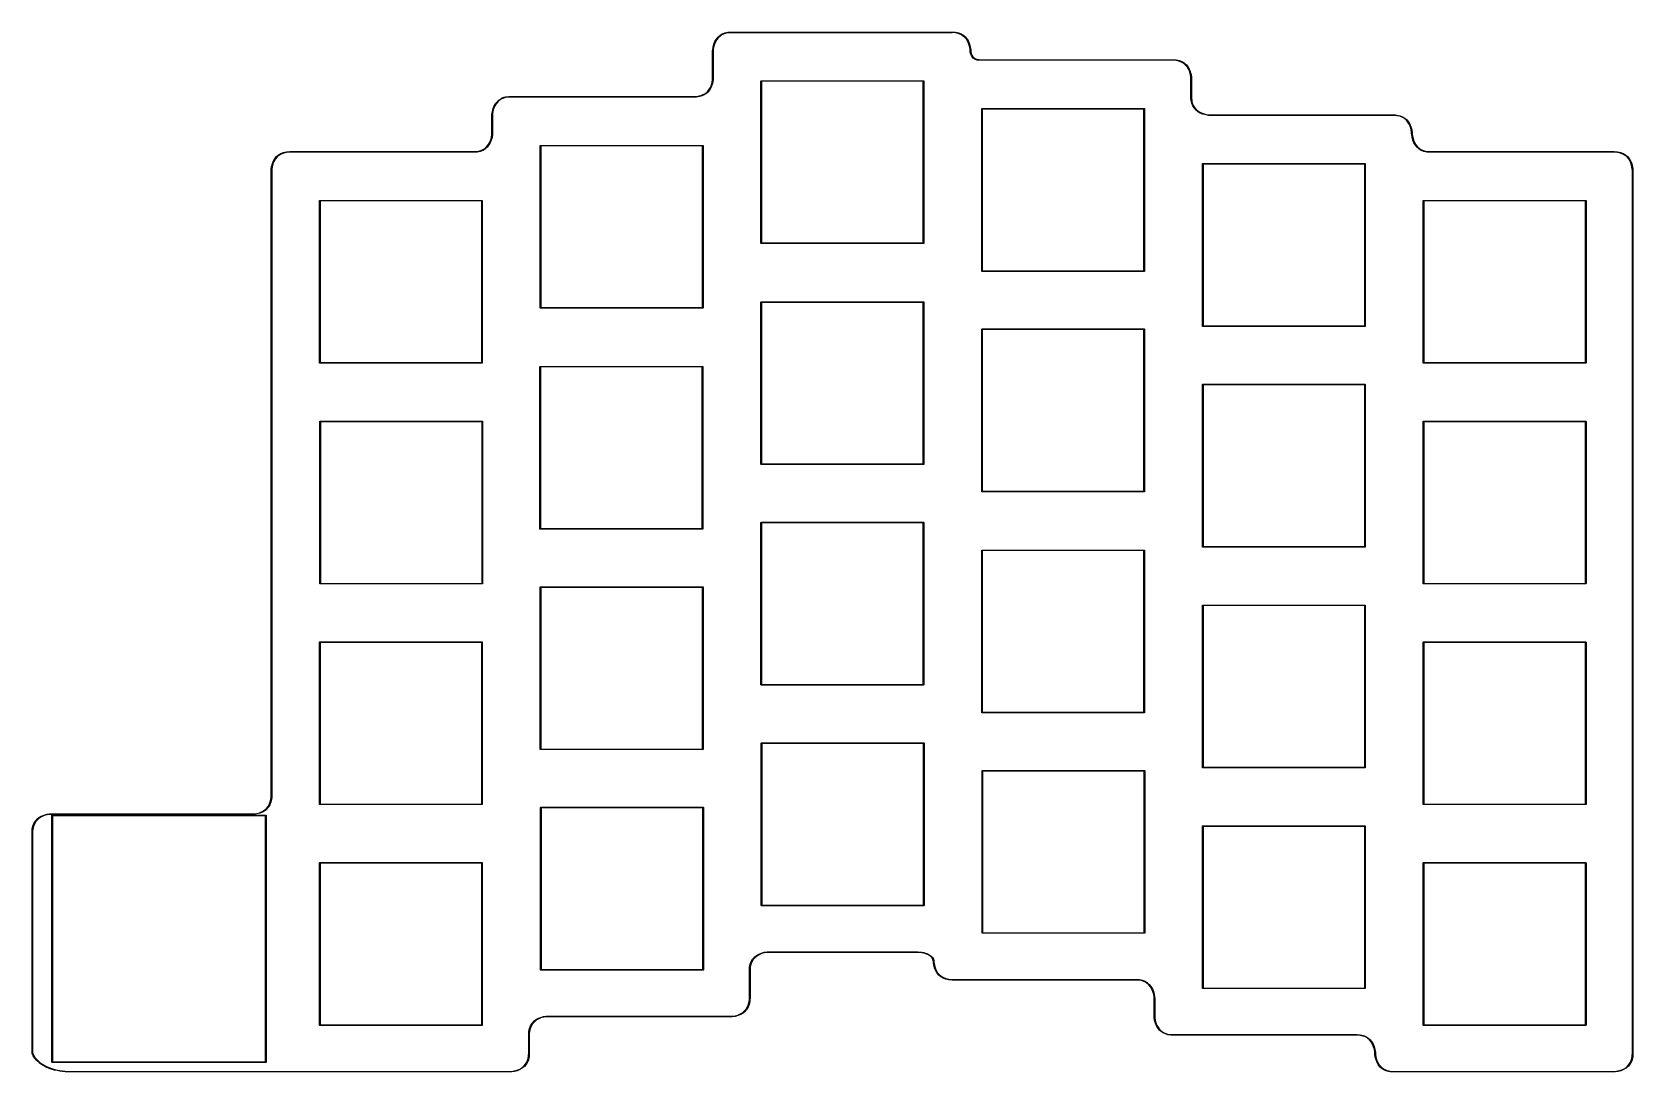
# Model space of a CAD drawing. Extents: x 2.69 to 8.13, y -4.86 to -1.33.
import ezdxf

# ---------------------------------------------------------------- set-up
doc = ezdxf.new("R2010")
doc.units = 0
doc.header["$MEASUREMENT"] = 0
doc.layers.add('BLACK', color=7, linetype='CONTINUOUS')

msp = doc.modelspace()

# ---------------------------------------------------------------- linework, layer by layer
at = {"layer": 'BLACK', "linetype": 'CONTINUOUS'}
for p, q in [((5.0082, -1.3666), (5.0119, -1.3576)), ((5.0137, -1.3584), (5.01, -1.3673)), ((5.0119, -1.3576), (5.012, -1.3575)), ((5.012, -1.3575), (5.0167, -1.3496)), ((5.012, -1.3575), (5.012, -1.3575)), ((5.0184, -1.3506), (5.0137, -1.3584)), ((5.0167, -1.3496), (5.0168, -1.3495)), ((5.0168, -1.3494), (5.0225, -1.3426)), ((5.0168, -1.3495), (5.0168, -1.3494)), ((5.0239, -1.344), (5.0184, -1.3506)), ((5.0225, -1.3426), (5.0226, -1.3425)), ((5.0225, -1.3426), (5.0225, -1.3426)), ((5.0226, -1.3425), (5.0292, -1.3369)), ((5.0304, -1.3384), (5.0239, -1.344)), ((5.0292, -1.3369), (5.0293, -1.3368)), ((5.0293, -1.3368), (5.0369, -1.3322)), ((5.0293, -1.3368), (5.0293, -1.3368)), ((5.0379, -1.334), (5.0304, -1.3384)), ((5.0369, -1.3322), (5.037, -1.3322)), ((5.037, -1.3322), (5.0371, -1.3322)), ((5.0371, -1.3322), (5.0458, -1.3288)), ((5.0464, -1.3307), (5.0379, -1.334)), ((5.0458, -1.3288), (5.0458, -1.3288)), ((5.0458, -1.3288), (5.0459, -1.3288)), ((5.0459, -1.3288), (5.0507, -1.3275)), ((5.0511, -1.3294), (5.0464, -1.3307)), ((5.0507, -1.3275), (5.0507, -1.3275)), ((5.0507, -1.3275), (5.0508, -1.3275)), ((5.0508, -1.3275), (5.0559, -1.3266)), ((5.0562, -1.3285), (5.0511, -1.3294)), ((5.0559, -1.3266), (5.056, -1.3266)), ((5.056, -1.3266), (5.0615, -1.326)), ((5.056, -1.3266), (5.056, -1.3266)), ((5.0617, -1.328), (5.0562, -1.3285)), ((5.0615, -1.326), (5.0615, -1.326)), ((5.0615, -1.326), (5.0616, -1.326)), ((5.0616, -1.326), (5.0674, -1.3258)), ((5.0675, -1.3278), (5.0617, -1.328)), ((5.0674, -1.3258), (5.0675, -1.3258)), ((5.0675, -1.3258), (5.0675, -1.3258)), ((5.0675, -1.3258), (5.817, -1.3258)), ((5.8175, -1.3278), (5.0675, -1.3278)), ((5.817, -1.3258), (5.8172, -1.3257)), ((5.8172, -1.3257), (5.8176, -1.3256)), ((5.8178, -1.3277), (5.8175, -1.3278)), ((5.8176, -1.3256), (5.8234, -1.3258)), ((5.818, -1.3276), (5.8178, -1.3277)), ((5.8233, -1.3277), (5.818, -1.3276)), ((5.8288, -1.3283), (5.8233, -1.3277)), ((5.8234, -1.3258), (5.8235, -1.3258)), ((5.8235, -1.3258), (5.8235, -1.3258)), ((5.8235, -1.3258), (5.829, -1.3263)), ((5.8338, -1.3292), (5.8288, -1.3283)), ((5.829, -1.3263), (5.829, -1.3264)), ((5.829, -1.3264), (5.8291, -1.3264)), ((5.8291, -1.3264), (5.8342, -1.3273)), ((5.8385, -1.3304), (5.8338, -1.3292)), ((5.8342, -1.3273), (5.8343, -1.3273)), ((5.8343, -1.3273), (5.8343, -1.3273)), ((5.8343, -1.3273), (5.8391, -1.3285)), ((5.8471, -1.3337), (5.8385, -1.3304)), ((5.8391, -1.3285), (5.8391, -1.3285)), ((5.8391, -1.3285), (5.8392, -1.3285)), ((5.8392, -1.3285), (5.8479, -1.3319)), ((5.8546, -1.3382), (5.8471, -1.3337)), ((5.8479, -1.3319), (5.848, -1.332)), ((5.848, -1.332), (5.8481, -1.332)), ((5.8481, -1.332), (5.8557, -1.3365)), ((5.8611, -1.3437), (5.8546, -1.3382)), ((5.8557, -1.3365), (5.8557, -1.3366)), ((5.8557, -1.3366), (5.8558, -1.3366)), ((5.8558, -1.3366), (5.8624, -1.3423)), ((5.8666, -1.3504), (5.8611, -1.3437)), ((5.8624, -1.3423), (5.8624, -1.3424)), ((5.8624, -1.3424), (5.8625, -1.3424)), ((5.8625, -1.3424), (5.8682, -1.3492)), ((5.8713, -1.3582), (5.8666, -1.3504)), ((5.8682, -1.3492), (5.8682, -1.3493)), ((5.8682, -1.3493), (5.8683, -1.3493)), ((5.8683, -1.3493), (5.873, -1.3572)), ((5.875, -1.367), (5.8713, -1.3582)), ((5.873, -1.3572), (5.873, -1.3573)), ((5.873, -1.3573), (5.8731, -1.3573)), ((5.8731, -1.3573), (5.8768, -1.3663)), ((5.004, -1.3893), (5.0042, -1.3857)), ((5.004, -1.483), (5.004, -1.3893)), ((5.004, -1.3893), (5.004, -1.3893)), ((5.004, -1.3893), (5.004, -1.3893)), ((5.0042, -1.3856), (5.0055, -1.3765)), ((5.0042, -1.3857), (5.0042, -1.3856)), ((5.0042, -1.3857), (5.0042, -1.3857)), ((5.0055, -1.3763), (5.0082, -1.3667)), ((5.0055, -1.3764), (5.0055, -1.3763)), ((5.0055, -1.3765), (5.0055, -1.3764)), ((5.0061, -1.3859), (5.006, -1.3893)), ((5.006, -1.3893), (5.006, -1.4831)), ((5.0075, -1.3768), (5.0061, -1.3859)), ((5.01, -1.3673), (5.0075, -1.3768)), ((5.0082, -1.3667), (5.0082, -1.3666)), ((5.0082, -1.3666), (5.0082, -1.3666)), ((5.8775, -1.3766), (5.875, -1.367)), ((5.8768, -1.3663), (5.8768, -1.3664)), ((5.8768, -1.3664), (5.8768, -1.3664)), ((5.8768, -1.3664), (5.8794, -1.3761)), ((5.8788, -1.3856), (5.8775, -1.3766)), ((5.879, -1.389), (5.8788, -1.3856)), ((5.879, -1.3894), (5.879, -1.389)), ((5.8792, -1.3923), (5.879, -1.3894)), ((5.8792, -1.3924), (5.8792, -1.3923)), ((5.8805, -1.3989), (5.8792, -1.3924)), ((5.8792, -1.3924), (5.8792, -1.3924)), ((5.8794, -1.3761), (5.8794, -1.3762)), ((5.8794, -1.3762), (5.8795, -1.3762)), ((5.8795, -1.3762), (5.8808, -1.3854)), ((5.8805, -1.399), (5.8805, -1.3989)), ((5.8806, -1.3991), (5.8805, -1.399)), ((5.883, -1.4053), (5.8806, -1.3991)), ((5.8808, -1.3854), (5.8808, -1.3854)), ((5.8808, -1.3854), (5.8808, -1.3855)), ((5.8808, -1.3855), (5.881, -1.389)), ((5.881, -1.389), (5.881, -1.3893)), ((5.881, -1.3893), (5.8812, -1.3921)), ((5.8812, -1.3921), (5.8824, -1.3985)), ((5.8824, -1.3985), (5.8848, -1.4045)), ((5.883, -1.4054), (5.883, -1.4053)), ((5.8831, -1.4055), (5.883, -1.4054)), ((5.8865, -1.4108), (5.8831, -1.4055)), ((5.8848, -1.4045), (5.8881, -1.4097)), ((5.8865, -1.4109), (5.8865, -1.4108)), ((5.8866, -1.411), (5.8865, -1.4109)), ((5.8909, -1.4153), (5.8866, -1.411)), ((5.8881, -1.4097), (5.8922, -1.4138)), ((5.8922, -1.4138), (5.8974, -1.4169)), ((5.891, -1.4153), (5.8909, -1.4153)), ((5.8911, -1.4154), (5.891, -1.4153)), ((5.8964, -1.4186), (5.8911, -1.4154)), ((5.8965, -1.4187), (5.8964, -1.4186)), ((5.8966, -1.4187), (5.8965, -1.4187)), ((5.8996, -1.4199), (5.8966, -1.4187)), ((5.8974, -1.4169), (5.9003, -1.418)), ((5.8997, -1.4199), (5.8996, -1.4199)), ((5.9031, -1.4208), (5.8997, -1.4199)), ((5.8997, -1.4199), (5.8997, -1.4199)), ((5.9003, -1.418), (5.9036, -1.4189)), ((5.9032, -1.4208), (5.9031, -1.4208)), ((5.907, -1.4214), (5.9032, -1.4208)), ((5.9032, -1.4208), (5.9032, -1.4208)), ((5.9036, -1.4189), (5.9072, -1.4194)), ((5.9071, -1.4214), (5.907, -1.4214)), ((5.907, -1.4214), (5.907, -1.4214)), ((5.9112, -1.4216), (5.9071, -1.4214)), ((5.9072, -1.4194), (5.9112, -1.4196)), ((5.9112, -1.4196), (6.5675, -1.4196)), ((6.5675, -1.4216), (5.9112, -1.4216)), ((5.9112, -1.4216), (5.9112, -1.4216)), ((5.9112, -1.4216), (5.9112, -1.4216)), ((6.5675, -1.4196), (6.5675, -1.4196)), ((6.5675, -1.4196), (6.5675, -1.4196)), ((6.5675, -1.4196), (6.5734, -1.4198)), ((6.5733, -1.4217), (6.5675, -1.4216)), ((6.5787, -1.4223), (6.5733, -1.4217)), ((6.5734, -1.4198), (6.5734, -1.4198)), ((6.5734, -1.4198), (6.5735, -1.4198)), ((6.5735, -1.4198), (6.579, -1.4203)), ((6.5838, -1.4232), (6.5787, -1.4223)), ((6.579, -1.4203), (6.579, -1.4204)), ((6.579, -1.4204), (6.579, -1.4204)), ((6.579, -1.4204), (6.5842, -1.4213)), ((6.5885, -1.4244), (6.5838, -1.4232)), ((6.5842, -1.4213), (6.5842, -1.4213)), ((6.5842, -1.4213), (6.5843, -1.4213)), ((6.5843, -1.4213), (6.589, -1.4225)), ((6.5971, -1.4277), (6.5885, -1.4244)), ((6.589, -1.4225), (6.5891, -1.4225)), ((6.5891, -1.4225), (6.5892, -1.4225)), ((6.5892, -1.4225), (6.5979, -1.4259)), ((6.6045, -1.4322), (6.5971, -1.4277)), ((6.5979, -1.4259), (6.5979, -1.426)), ((6.5979, -1.426), (6.598, -1.426)), ((6.598, -1.426), (6.6056, -1.4305)), ((6.611, -1.4377), (6.6045, -1.4322)), ((6.6056, -1.4305), (6.6057, -1.4306)), ((6.6057, -1.4306), (6.6057, -1.4306)), ((6.6057, -1.4306), (6.6123, -1.4363)), ((6.6166, -1.4444), (6.611, -1.4377)), ((6.6123, -1.4363), (6.6124, -1.4363)), ((6.6124, -1.4363), (6.6125, -1.4364)), ((6.6125, -1.4364), (6.6181, -1.4432)), ((6.6212, -1.4522), (6.6166, -1.4444)), ((6.6181, -1.4432), (6.6182, -1.4433)), ((6.6182, -1.4433), (6.6182, -1.4433)), ((6.6182, -1.4433), (6.623, -1.4512)), ((6.6249, -1.461), (6.6212, -1.4522)), ((6.623, -1.4512), (6.623, -1.4513)), ((6.623, -1.4513), (6.623, -1.4513)), ((6.623, -1.4513), (6.6267, -1.4603)), ((6.6275, -1.4706), (6.6249, -1.461)), ((6.6267, -1.4603), (6.6268, -1.4604)), ((6.6268, -1.4604), (6.6268, -1.4604)), ((6.6268, -1.4604), (6.6294, -1.4701)), ((4.986, -1.5284), (4.9916, -1.5218)), ((4.9931, -1.523), (4.9875, -1.5297)), ((4.9916, -1.5218), (4.9962, -1.514)), ((4.9932, -1.5229), (4.9931, -1.523)), ((4.998, -1.5149), (4.9932, -1.5228)), ((4.9932, -1.5228), (4.9932, -1.5229)), ((4.9962, -1.514), (4.9999, -1.5051)), ((5.0017, -1.5058), (4.998, -1.5148)), ((4.998, -1.5148), (4.998, -1.5149)), ((4.998, -1.5149), (4.998, -1.5149)), ((4.9999, -1.5051), (5.0025, -1.4956)), ((5.0018, -1.5058), (5.0017, -1.5058)), ((5.0044, -1.496), (5.0018, -1.5057)), ((5.0018, -1.5057), (5.0018, -1.5058)), ((5.0025, -1.4956), (5.0038, -1.4865)), ((5.0038, -1.4865), (5.004, -1.483)), ((5.0058, -1.4868), (5.0044, -1.4959)), ((5.0044, -1.4959), (5.0044, -1.496)), ((5.0044, -1.496), (5.0044, -1.496)), ((5.006, -1.4831), (5.0058, -1.4867)), ((5.0058, -1.4867), (5.0058, -1.4867)), ((5.0058, -1.4867), (5.0058, -1.4868)), ((5.006, -1.4831), (5.0059, -1.4831)), ((5.0059, -1.4831), (5.006, -1.4831)), ((5.1683, -1.4921), (5.1684, -1.4917)), ((5.1683, -2.0433), (5.1683, -1.4921)), ((5.1684, -1.4917), (5.1689, -1.4912)), ((5.1689, -1.4912), (5.1693, -1.4911)), ((5.1693, -1.4911), (5.7205, -1.4911)), ((5.1703, -1.4931), (5.1703, -2.0423)), ((5.7195, -1.4931), (5.1703, -1.4931)), ((5.7195, -2.0423), (5.7195, -1.4931)), ((5.7205, -1.4911), (5.7208, -1.4912)), ((5.7208, -1.4912), (5.7214, -1.4917)), ((5.7214, -1.4917), (5.7215, -1.4921)), ((5.7215, -1.4921), (5.7215, -2.0433)), ((6.6288, -1.4796), (6.6275, -1.4706)), ((6.629, -1.4831), (6.6288, -1.4796)), ((6.629, -1.5143), (6.629, -1.4831)), ((6.629, -1.5456), (6.629, -1.5143)), ((6.6294, -1.4701), (6.6294, -1.4702)), ((6.6294, -1.4702), (6.6294, -1.4702)), ((6.6294, -1.4702), (6.6308, -1.4794)), ((6.6308, -1.4794), (6.6308, -1.4794)), ((6.6308, -1.4794), (6.6308, -1.4795)), ((6.6308, -1.4795), (6.631, -1.483)), ((6.631, -1.483), (6.6309, -1.483)), ((6.6309, -1.483), (6.631, -1.4831)), ((6.631, -1.4831), (6.631, -1.5143)), ((6.631, -1.5143), (6.631, -1.5456)), ((4.2582, -1.5853), (4.2619, -1.5763)), ((4.2637, -1.5772), (4.26, -1.586)), ((4.2619, -1.5763), (4.262, -1.5763)), ((4.262, -1.5762), (4.2667, -1.5683)), ((4.262, -1.5763), (4.262, -1.5762)), ((4.2684, -1.5694), (4.2637, -1.5772)), ((4.2667, -1.5683), (4.2668, -1.5683)), ((4.2668, -1.5682), (4.2725, -1.5614)), ((4.2668, -1.5683), (4.2668, -1.5682)), ((4.2739, -1.5627), (4.2684, -1.5694)), ((4.2725, -1.5614), (4.2725, -1.5613)), ((4.2725, -1.5613), (4.2726, -1.5613)), ((4.2726, -1.5613), (4.2792, -1.5556)), ((4.2804, -1.5572), (4.2739, -1.5627)), ((4.2792, -1.5556), (4.2793, -1.5556)), ((4.2793, -1.5555), (4.2869, -1.551)), ((4.2793, -1.5556), (4.2793, -1.5555)), ((4.2879, -1.5527), (4.2804, -1.5572)), ((4.2869, -1.551), (4.287, -1.551)), ((4.287, -1.551), (4.2871, -1.5509)), ((4.2871, -1.5509), (4.2958, -1.5475)), ((4.2964, -1.5494), (4.2879, -1.5527)), ((4.2958, -1.5475), (4.2958, -1.5475)), ((4.2958, -1.5475), (4.2959, -1.5475)), ((4.2959, -1.5475), (4.3007, -1.5463)), ((4.3011, -1.5482), (4.2964, -1.5494)), ((4.3007, -1.5463), (4.3007, -1.5463)), ((4.3007, -1.5463), (4.3008, -1.5463)), ((4.3008, -1.5463), (4.3059, -1.5454)), ((4.3062, -1.5473), (4.3011, -1.5482)), ((4.3059, -1.5454), (4.306, -1.5454)), ((4.306, -1.5453), (4.3115, -1.5448)), ((4.306, -1.5454), (4.306, -1.5453)), ((4.3117, -1.5467), (4.3062, -1.5473)), ((4.3115, -1.5448), (4.3115, -1.5448)), ((4.3115, -1.5448), (4.3116, -1.5448)), ((4.3116, -1.5448), (4.3174, -1.5446)), ((4.3175, -1.5466), (4.3117, -1.5467)), ((4.3174, -1.5446), (4.3175, -1.5446)), ((4.3175, -1.5446), (4.3175, -1.5446)), ((4.3175, -1.5446), (4.9425, -1.5446)), ((4.9425, -1.5466), (4.3175, -1.5466)), ((4.9425, -1.5446), (4.9483, -1.5444)), ((4.9484, -1.5464), (4.9425, -1.5466)), ((4.9425, -1.5466), (4.9425, -1.5466)), ((4.9425, -1.5466), (4.9425, -1.5466)), ((4.9483, -1.5444), (4.9537, -1.5438)), ((4.9485, -1.5464), (4.9484, -1.5464)), ((4.9484, -1.5464), (4.9484, -1.5464)), ((4.954, -1.5458), (4.9485, -1.5464)), ((4.9537, -1.5438), (4.9588, -1.5429)), ((4.9592, -1.5449), (4.954, -1.5458)), ((4.954, -1.5458), (4.954, -1.5458)), ((4.954, -1.5458), (4.954, -1.5458)), ((4.9588, -1.5429), (4.9635, -1.5417)), ((4.9593, -1.5449), (4.9592, -1.5449)), ((4.9592, -1.5449), (4.9592, -1.5449)), ((4.964, -1.5436), (4.9593, -1.5449)), ((4.9635, -1.5417), (4.9721, -1.5384)), ((4.9641, -1.5436), (4.964, -1.5436)), ((4.9642, -1.5436), (4.9641, -1.5436)), ((4.9729, -1.5402), (4.9642, -1.5436)), ((4.9721, -1.5384), (4.9795, -1.534)), ((4.973, -1.5401), (4.9729, -1.5402)), ((4.9729, -1.5402), (4.9729, -1.5402)), ((4.9806, -1.5356), (4.973, -1.5401)), ((4.9795, -1.534), (4.986, -1.5284)), ((4.9807, -1.5356), (4.9806, -1.5356)), ((4.9873, -1.5299), (4.9807, -1.5355)), ((4.9807, -1.5355), (4.9807, -1.5356)), ((4.9874, -1.5298), (4.9873, -1.5299)), ((4.9875, -1.5297), (4.9874, -1.5298)), ((6.6292, -1.5515), (6.629, -1.5456)), ((6.629, -1.5456), (6.629, -1.5456)), ((6.629, -1.5456), (6.629, -1.5456)), ((6.6292, -1.5516), (6.6292, -1.5515)), ((6.6292, -1.5515), (6.6292, -1.5515)), ((6.6297, -1.5571), (6.6292, -1.5516)), ((6.6298, -1.5571), (6.6297, -1.5571)), ((6.6307, -1.5623), (6.6298, -1.5571)), ((6.6298, -1.5571), (6.6298, -1.5571)), ((6.6307, -1.5624), (6.6307, -1.5623)), ((6.6307, -1.5623), (6.6307, -1.5623)), ((6.6319, -1.5671), (6.6307, -1.5624)), ((6.631, -1.5456), (6.6311, -1.5514)), ((6.6311, -1.5514), (6.6317, -1.5568)), ((6.6317, -1.5568), (6.6326, -1.5619)), ((6.6319, -1.5672), (6.6319, -1.5671)), ((6.6319, -1.5673), (6.6319, -1.5672)), ((6.6353, -1.576), (6.6319, -1.5673)), ((6.6326, -1.5619), (6.6338, -1.5666)), ((6.6338, -1.5666), (6.6371, -1.5752)), ((6.6354, -1.576), (6.6353, -1.576)), ((6.6354, -1.5761), (6.6354, -1.576)), ((6.6399, -1.5837), (6.6354, -1.5761)), ((6.6371, -1.5752), (6.6416, -1.5826)), ((4.254, -1.608), (4.2542, -1.6045)), ((4.254, -1.6081), (4.254, -1.608)), ((4.254, -1.608), (4.254, -1.608)), ((4.254, -1.6705), (4.254, -1.6081)), ((4.2542, -1.6044), (4.2555, -1.5952)), ((4.2542, -1.6045), (4.2542, -1.6044)), ((4.2542, -1.6044), (4.2542, -1.6044)), ((4.2555, -1.5951), (4.2582, -1.5854)), ((4.2555, -1.5952), (4.2555, -1.5951)), ((4.2555, -1.5952), (4.2555, -1.5952)), ((4.2561, -1.6046), (4.256, -1.6081)), ((4.256, -1.6081), (4.256, -1.6706)), ((4.2575, -1.5956), (4.2561, -1.6046)), ((4.26, -1.586), (4.2575, -1.5956)), ((4.2582, -1.5854), (4.2582, -1.5853)), ((4.2582, -1.5854), (4.2582, -1.5854)), ((5.9183, -1.5866), (5.9184, -1.5862)), ((5.9183, -2.1378), (5.9183, -1.5866)), ((5.9184, -1.5862), (5.9189, -1.5857)), ((5.9189, -1.5857), (5.9193, -1.5856)), ((5.9193, -1.5856), (6.4705, -1.5856)), ((5.9203, -1.5876), (5.9203, -2.1368)), ((6.4695, -1.5876), (5.9203, -1.5876)), ((6.4695, -2.1368), (6.4695, -1.5876)), ((6.4705, -1.5856), (6.4708, -1.5857)), ((6.4708, -1.5857), (6.4714, -1.5862)), ((6.4714, -1.5862), (6.4715, -1.5866)), ((6.4715, -1.5866), (6.4715, -2.1378)), ((6.64, -1.5838), (6.6399, -1.5837)), ((6.6457, -1.5904), (6.64, -1.5838)), ((6.64, -1.5838), (6.64, -1.5838)), ((6.6416, -1.5826), (6.6471, -1.5891)), ((6.6457, -1.5905), (6.6457, -1.5904)), ((6.6458, -1.5906), (6.6457, -1.5905)), ((6.6526, -1.5962), (6.6458, -1.5906)), ((6.6471, -1.5891), (6.6538, -1.5947)), ((6.6526, -1.5963), (6.6526, -1.5962)), ((6.6527, -1.5963), (6.6526, -1.5963)), ((6.6606, -1.6011), (6.6527, -1.5963)), ((6.6538, -1.5947), (6.6616, -1.5993)), ((6.6607, -1.6011), (6.6606, -1.6011)), ((6.6697, -1.6048), (6.6607, -1.6011)), ((6.6607, -1.6011), (6.6607, -1.6011)), ((6.6616, -1.5993), (6.6704, -1.603)), ((6.6698, -1.6049), (6.6697, -1.6048)), ((6.6795, -1.6075), (6.6698, -1.6049)), ((6.6698, -1.6049), (6.6698, -1.6049)), ((6.6704, -1.603), (6.68, -1.6056)), ((6.6796, -1.6075), (6.6795, -1.6075)), ((6.6888, -1.6089), (6.6796, -1.6075)), ((6.6796, -1.6075), (6.6796, -1.6075)), ((6.68, -1.6056), (6.689, -1.6069)), ((6.6889, -1.6089), (6.6888, -1.6089)), ((6.6888, -1.6089), (6.6888, -1.6089)), ((6.6924, -1.6091), (6.6889, -1.6089)), ((6.689, -1.6069), (6.6925, -1.6071)), ((6.6925, -1.6091), (6.6924, -1.609)), ((6.6924, -1.609), (6.6924, -1.6091)), ((6.6925, -1.6071), (7.3175, -1.6071)), ((7.3175, -1.6091), (6.6925, -1.6091)), ((7.3175, -1.6071), (7.3175, -1.6071)), ((7.3175, -1.6071), (7.3175, -1.6071)), ((7.3175, -1.6071), (7.3234, -1.6073)), ((7.3233, -1.6092), (7.3175, -1.6091)), ((7.3287, -1.6098), (7.3233, -1.6092)), ((7.3234, -1.6073), (7.3234, -1.6073)), ((7.3234, -1.6073), (7.3235, -1.6073)), ((7.3235, -1.6073), (7.329, -1.6078)), ((7.3338, -1.6107), (7.3287, -1.6098)), ((7.329, -1.6078), (7.329, -1.6079)), ((7.329, -1.6079), (7.329, -1.6079)), ((7.329, -1.6079), (7.3342, -1.6088)), ((7.3385, -1.6119), (7.3338, -1.6107)), ((7.3342, -1.6088), (7.3342, -1.6088)), ((7.3342, -1.6088), (7.3343, -1.6088)), ((7.3343, -1.6088), (7.339, -1.61)), ((7.3471, -1.6152), (7.3385, -1.6119)), ((7.339, -1.61), (7.3391, -1.61)), ((7.3391, -1.61), (7.3392, -1.61)), ((7.3392, -1.61), (7.3479, -1.6134)), ((7.3545, -1.6197), (7.3471, -1.6152)), ((7.3479, -1.6134), (7.3479, -1.6135)), ((7.3479, -1.6135), (7.348, -1.6135)), ((7.348, -1.6135), (7.3556, -1.618)), ((7.361, -1.6252), (7.3545, -1.6197)), ((7.3556, -1.618), (7.3557, -1.6181)), ((7.3557, -1.6181), (7.3557, -1.6181)), ((7.3557, -1.6181), (7.3623, -1.6238)), ((7.3666, -1.6319), (7.361, -1.6252)), ((7.3623, -1.6238), (7.3624, -1.6238)), ((7.3624, -1.6238), (7.3625, -1.6239)), ((7.3625, -1.6239), (7.3681, -1.6307)), ((7.3681, -1.6307), (7.3682, -1.6308)), ((7.3682, -1.6308), (7.3682, -1.6308)), ((7.3682, -1.6308), (7.373, -1.6387)), ((4.2499, -1.6926), (4.2525, -1.6831)), ((4.2544, -1.6835), (4.2518, -1.6932)), ((4.2525, -1.6831), (4.2538, -1.674)), ((4.2538, -1.674), (4.254, -1.6705)), ((4.2558, -1.6743), (4.2544, -1.6834)), ((4.2544, -1.6834), (4.2544, -1.6835)), ((4.2544, -1.6835), (4.2544, -1.6835)), ((4.256, -1.6706), (4.2558, -1.6742)), ((4.2558, -1.6742), (4.2558, -1.6742)), ((4.2558, -1.6742), (4.2558, -1.6743)), ((4.256, -1.6706), (4.2559, -1.6706)), ((4.2559, -1.6706), (4.256, -1.6706)), ((7.3712, -1.6397), (7.3666, -1.6319)), ((7.3749, -1.6485), (7.3712, -1.6397)), ((7.373, -1.6387), (7.373, -1.6388)), ((7.373, -1.6388), (7.373, -1.6388)), ((7.373, -1.6388), (7.3767, -1.6478)), ((7.3775, -1.6581), (7.3749, -1.6485)), ((7.3767, -1.6478), (7.3768, -1.6479)), ((7.3768, -1.6479), (7.3768, -1.6479)), ((7.3768, -1.6479), (7.3794, -1.6576)), ((7.3788, -1.6671), (7.3775, -1.6581)), ((7.379, -1.6706), (7.3788, -1.6671)), ((7.3792, -1.6742), (7.379, -1.6706)), ((7.3792, -1.6743), (7.3792, -1.6742)), ((7.3792, -1.6742), (7.3792, -1.6742)), ((7.3805, -1.6834), (7.3792, -1.6743)), ((7.3794, -1.6576), (7.3794, -1.6577)), ((7.3794, -1.6577), (7.3794, -1.6577)), ((7.3794, -1.6577), (7.3808, -1.6669)), ((7.3805, -1.6835), (7.3805, -1.6834)), ((7.3832, -1.6932), (7.3805, -1.6835)), ((7.3805, -1.6835), (7.3805, -1.6835)), ((7.3808, -1.6669), (7.3808, -1.6669)), ((7.3808, -1.6669), (7.3808, -1.667)), ((7.3808, -1.667), (7.381, -1.6705)), ((7.381, -1.6705), (7.3811, -1.674)), ((7.3811, -1.674), (7.3825, -1.6831)), ((7.3825, -1.6831), (7.385, -1.6926)), ((3.5293, -1.743), (3.5369, -1.7385)), ((3.5379, -1.7402), (3.5304, -1.7447)), ((3.5369, -1.7385), (3.537, -1.7385)), ((3.537, -1.7385), (3.5371, -1.7384)), ((3.5371, -1.7384), (3.5458, -1.735)), ((3.5464, -1.7369), (3.5379, -1.7402)), ((3.5458, -1.735), (3.5458, -1.735)), ((3.5458, -1.735), (3.5459, -1.735)), ((3.5459, -1.735), (3.5507, -1.7338)), ((3.5511, -1.7357), (3.5464, -1.7369)), ((3.5507, -1.7338), (3.5507, -1.7338)), ((3.5507, -1.7338), (3.5508, -1.7338)), ((3.5508, -1.7338), (3.5559, -1.7329)), ((3.5562, -1.7348), (3.5511, -1.7357)), ((3.5559, -1.7329), (3.556, -1.7329)), ((3.556, -1.7328), (3.5615, -1.7323)), ((3.556, -1.7329), (3.556, -1.7328)), ((3.5617, -1.7342), (3.5562, -1.7348)), ((3.5615, -1.7323), (3.5615, -1.7323)), ((3.5615, -1.7323), (3.5616, -1.7323)), ((3.5616, -1.7323), (3.5674, -1.7321)), ((3.5675, -1.7341), (3.5617, -1.7342)), ((3.5674, -1.7321), (3.5675, -1.7321)), ((3.5675, -1.7321), (3.5675, -1.7321)), ((3.5675, -1.7321), (4.1925, -1.7321)), ((4.1925, -1.7341), (3.5675, -1.7341)), ((4.1925, -1.7321), (4.1983, -1.7319)), ((4.1984, -1.7339), (4.1925, -1.7341)), ((4.1925, -1.7341), (4.1925, -1.7341)), ((4.1925, -1.7341), (4.1925, -1.7341)), ((4.1983, -1.7319), (4.2037, -1.7313)), ((4.1985, -1.7339), (4.1984, -1.7339)), ((4.1984, -1.7339), (4.1984, -1.7339)), ((4.204, -1.7333), (4.1985, -1.7339)), ((4.2037, -1.7313), (4.2088, -1.7304)), ((4.2092, -1.7324), (4.204, -1.7333)), ((4.204, -1.7333), (4.204, -1.7333)), ((4.204, -1.7333), (4.204, -1.7333)), ((4.2088, -1.7304), (4.2135, -1.7292)), ((4.2093, -1.7324), (4.2092, -1.7324)), ((4.2092, -1.7324), (4.2092, -1.7324)), ((4.214, -1.7311), (4.2093, -1.7324)), ((4.2135, -1.7292), (4.2221, -1.7259)), ((4.2141, -1.7311), (4.214, -1.7311)), ((4.2142, -1.7311), (4.2141, -1.7311)), ((4.2229, -1.7277), (4.2142, -1.7311)), ((4.2221, -1.7259), (4.2295, -1.7215)), ((4.223, -1.7276), (4.2229, -1.7277)), ((4.2229, -1.7277), (4.2229, -1.7277)), ((4.2306, -1.7231), (4.223, -1.7276)), ((4.2295, -1.7215), (4.236, -1.7159)), ((4.2307, -1.7231), (4.2306, -1.7231)), ((4.2373, -1.7174), (4.2307, -1.723)), ((4.2307, -1.723), (4.2307, -1.7231)), ((4.236, -1.7159), (4.2416, -1.7093)), ((4.2374, -1.7173), (4.2373, -1.7174)), ((4.2375, -1.7172), (4.2374, -1.7173)), ((4.2431, -1.7105), (4.2375, -1.7172)), ((4.2416, -1.7093), (4.2462, -1.7015)), ((4.2432, -1.7104), (4.2431, -1.7105)), ((4.248, -1.7024), (4.2432, -1.7103)), ((4.2432, -1.7103), (4.2432, -1.7104)), ((4.2462, -1.7015), (4.2499, -1.6926)), ((4.2517, -1.6933), (4.248, -1.7023)), ((4.248, -1.7023), (4.248, -1.7024)), ((4.248, -1.7024), (4.248, -1.7024)), ((4.2518, -1.6933), (4.2517, -1.6933)), ((4.2518, -1.6932), (4.2518, -1.6933)), ((4.4183, -1.7116), (4.4184, -1.7112)), ((4.4183, -2.2628), (4.4183, -1.7116)), ((4.4184, -1.7112), (4.4189, -1.7107)), ((4.4189, -1.7107), (4.4193, -1.7106)), ((4.4193, -1.7106), (4.9705, -1.7106)), ((4.4203, -1.7126), (4.4203, -2.2618)), ((4.9695, -1.7126), (4.4203, -1.7126)), ((4.9695, -2.2618), (4.9695, -1.7126)), ((4.9705, -1.7106), (4.9708, -1.7107)), ((4.9708, -1.7107), (4.9714, -1.7112)), ((4.9714, -1.7112), (4.9715, -1.7116)), ((4.9715, -1.7116), (4.9715, -2.2628)), ((7.3832, -1.6933), (7.3832, -1.6932)), ((7.3869, -1.7023), (7.3832, -1.6933)), ((7.3832, -1.6933), (7.3832, -1.6933)), ((7.385, -1.6926), (7.3887, -1.7015)), ((7.387, -1.7024), (7.3869, -1.7023)), ((7.3917, -1.7103), (7.387, -1.7024)), ((7.387, -1.7024), (7.387, -1.7024)), ((7.3887, -1.7015), (7.3934, -1.7093)), ((7.3918, -1.7104), (7.3917, -1.7103)), ((7.3918, -1.7105), (7.3918, -1.7104)), ((7.3975, -1.7172), (7.3918, -1.7105)), ((7.3934, -1.7093), (7.3989, -1.7159)), ((7.3975, -1.7173), (7.3975, -1.7172)), ((7.3976, -1.7174), (7.3975, -1.7173)), ((7.4042, -1.723), (7.3976, -1.7174)), ((7.3989, -1.7159), (7.4054, -1.7215)), ((7.4043, -1.7231), (7.4042, -1.723)), ((7.4119, -1.7276), (7.4043, -1.7231)), ((7.4043, -1.7231), (7.4043, -1.7231)), ((7.4054, -1.7215), (7.4129, -1.7259)), ((7.412, -1.7277), (7.4119, -1.7276)), ((7.4121, -1.7277), (7.412, -1.7277)), ((7.4208, -1.7311), (7.4121, -1.7277)), ((7.4129, -1.7259), (7.4214, -1.7292)), ((7.4209, -1.7311), (7.4208, -1.7311)), ((7.4208, -1.7311), (7.4208, -1.7311)), ((7.4257, -1.7324), (7.4209, -1.7311)), ((7.4214, -1.7292), (7.4261, -1.7304)), ((7.4258, -1.7324), (7.4257, -1.7324)), ((7.4257, -1.7324), (7.4257, -1.7324)), ((7.4309, -1.7333), (7.4258, -1.7324)), ((7.4261, -1.7304), (7.4312, -1.7313)), ((7.431, -1.7333), (7.4309, -1.7333)), ((7.4365, -1.7339), (7.431, -1.7333)), ((7.431, -1.7333), (7.431, -1.7333)), ((7.4312, -1.7313), (7.4367, -1.7319)), ((7.4366, -1.7339), (7.4365, -1.7339)), ((7.4365, -1.7339), (7.4365, -1.7339)), ((7.4424, -1.7341), (7.4366, -1.7339)), ((7.4367, -1.7319), (7.4425, -1.7321)), ((7.4425, -1.7341), (7.4424, -1.7341)), ((7.4425, -1.7321), (8.0675, -1.7321)), ((8.0675, -1.7341), (7.4425, -1.7341)), ((7.4425, -1.7341), (7.4425, -1.7341)), ((8.0675, -1.7321), (8.0675, -1.7321)), ((8.0675, -1.7321), (8.0675, -1.7321)), ((8.0675, -1.7321), (8.0734, -1.7323)), ((8.0733, -1.7342), (8.0675, -1.7341)), ((8.0787, -1.7348), (8.0733, -1.7342)), ((8.0734, -1.7323), (8.0734, -1.7323)), ((8.0734, -1.7323), (8.0735, -1.7323)), ((8.0735, -1.7323), (8.079, -1.7328)), ((8.0838, -1.7357), (8.0787, -1.7348)), ((8.079, -1.7328), (8.079, -1.7329)), ((8.079, -1.7329), (8.079, -1.7329)), ((8.079, -1.7329), (8.0842, -1.7338)), ((8.0885, -1.7369), (8.0838, -1.7357)), ((8.0842, -1.7338), (8.0842, -1.7338)), ((8.0842, -1.7338), (8.0843, -1.7338)), ((8.0843, -1.7338), (8.089, -1.735)), ((8.0971, -1.7402), (8.0885, -1.7369)), ((8.089, -1.735), (8.0891, -1.735)), ((8.0891, -1.735), (8.0892, -1.735)), ((8.0892, -1.735), (8.0979, -1.7384)), ((8.1045, -1.7447), (8.0971, -1.7402)), ((8.0979, -1.7384), (8.0979, -1.7385)), ((8.0979, -1.7385), (8.098, -1.7385)), ((8.098, -1.7385), (8.1056, -1.743)), ((3.504, -1.7955), (3.5042, -1.792)), ((3.5042, -1.7919), (3.5055, -1.7827)), ((3.5042, -1.792), (3.5042, -1.7919)), ((3.5042, -1.7919), (3.5042, -1.7919)), ((3.5055, -1.7826), (3.5082, -1.7729)), ((3.5055, -1.7827), (3.5055, -1.7826)), ((3.5055, -1.7827), (3.5055, -1.7827)), ((3.5061, -1.7921), (3.506, -1.7956)), ((3.5075, -1.7831), (3.5061, -1.7921)), ((3.51, -1.7735), (3.5075, -1.7831)), ((3.5082, -1.7728), (3.5119, -1.7638)), ((3.5082, -1.7729), (3.5082, -1.7728)), ((3.5082, -1.7729), (3.5082, -1.7729)), ((3.5137, -1.7647), (3.51, -1.7735)), ((3.5119, -1.7638), (3.512, -1.7638)), ((3.512, -1.7637), (3.5167, -1.7558)), ((3.512, -1.7638), (3.512, -1.7637)), ((3.5184, -1.7569), (3.5137, -1.7647)), ((3.5167, -1.7558), (3.5168, -1.7558)), ((3.5168, -1.7557), (3.5225, -1.7489)), ((3.5168, -1.7558), (3.5168, -1.7557)), ((3.5239, -1.7502), (3.5184, -1.7569)), ((3.5225, -1.7489), (3.5225, -1.7488)), ((3.5225, -1.7488), (3.5226, -1.7488)), ((3.5226, -1.7488), (3.5292, -1.7431)), ((3.5304, -1.7447), (3.5239, -1.7502)), ((3.5292, -1.7431), (3.5293, -1.7431)), ((3.5293, -1.7431), (3.5293, -1.743)), ((6.6683, -1.7736), (6.6684, -1.7732)), ((6.6683, -2.3248), (6.6683, -1.7736)), ((6.6684, -1.7732), (6.6689, -1.7727)), ((6.6689, -1.7727), (6.6693, -1.7726)), ((6.6693, -1.7726), (7.2205, -1.7726)), ((6.6703, -1.7746), (6.6703, -2.3238)), ((7.2195, -1.7746), (6.6703, -1.7746)), ((7.2195, -2.3238), (7.2195, -1.7746)), ((7.2205, -1.7726), (7.2208, -1.7727)), ((7.2208, -1.7727), (7.2214, -1.7732)), ((7.2214, -1.7732), (7.2215, -1.7736)), ((7.2215, -1.7736), (7.2215, -2.3248)), ((8.111, -1.7502), (8.1045, -1.7447)), ((8.1056, -1.743), (8.1057, -1.7431)), ((8.1057, -1.7431), (8.1057, -1.7431)), ((8.1057, -1.7431), (8.1123, -1.7488)), ((8.1166, -1.7569), (8.111, -1.7502)), ((8.1123, -1.7488), (8.1124, -1.7488)), ((8.1124, -1.7488), (8.1125, -1.7489)), ((8.1125, -1.7489), (8.1181, -1.7557)), ((8.1212, -1.7647), (8.1166, -1.7569)), ((8.1181, -1.7557), (8.1182, -1.7558)), ((8.1182, -1.7558), (8.1182, -1.7558)), ((8.1182, -1.7558), (8.123, -1.7637)), ((8.1249, -1.7735), (8.1212, -1.7647)), ((8.123, -1.7637), (8.123, -1.7638)), ((8.123, -1.7638), (8.123, -1.7638)), ((8.123, -1.7638), (8.1267, -1.7728)), ((8.1275, -1.7831), (8.1249, -1.7735)), ((8.1267, -1.7728), (8.1268, -1.7729)), ((8.1268, -1.7729), (8.1268, -1.7729)), ((8.1268, -1.7729), (8.1294, -1.7826)), ((8.1288, -1.7921), (8.1275, -1.7831)), ((8.129, -1.7956), (8.1288, -1.7921)), ((8.1294, -1.7826), (8.1294, -1.7827)), ((8.1294, -1.7827), (8.1294, -1.7827)), ((8.1294, -1.7827), (8.1308, -1.7919)), ((8.1308, -1.7919), (8.1308, -1.7919)), ((8.1308, -1.7919), (8.1308, -1.792)), ((8.1308, -1.792), (8.131, -1.7955)), ((3.504, -1.7956), (3.504, -1.7955)), ((3.504, -1.7955), (3.504, -1.7955)), ((3.504, -3.9206), (3.504, -1.7956)), ((3.506, -1.7956), (3.506, -3.9206)), ((8.1291, -2.1633), (8.129, -1.7956)), ((8.131, -1.7955), (8.1309, -1.7955)), ((8.1309, -1.7955), (8.131, -1.7956)), ((8.131, -1.7956), (8.131, -2.1635)), ((3.6683, -1.8986), (3.6684, -1.8982)), ((3.6683, -2.4498), (3.6683, -1.8986)), ((3.6684, -1.8982), (3.6689, -1.8977)), ((3.6689, -1.8977), (3.6693, -1.8976)), ((3.6693, -1.8976), (4.2205, -1.8976)), ((3.6703, -1.8996), (3.6703, -2.4488)), ((4.2195, -1.8996), (3.6703, -1.8996)), ((4.2195, -2.4488), (4.2195, -1.8996)), ((4.2205, -1.8976), (4.2208, -1.8977)), ((4.2208, -1.8977), (4.2214, -1.8982)), ((4.2214, -1.8982), (4.2215, -1.8986)), ((4.2215, -1.8986), (4.2215, -2.4498)), ((7.4183, -1.8986), (7.4184, -1.8982)), ((7.4183, -2.4498), (7.4183, -1.8986)), ((7.4184, -1.8982), (7.4189, -1.8977)), ((7.4189, -1.8977), (7.4193, -1.8976)), ((7.4193, -1.8976), (7.9705, -1.8976)), ((7.4203, -1.8996), (7.4203, -2.4488)), ((7.9695, -1.8996), (7.4203, -1.8996)), ((7.9695, -2.4488), (7.9695, -1.8996)), ((7.9705, -1.8976), (7.9708, -1.8977)), ((7.9708, -1.8977), (7.9714, -1.8982)), ((7.9714, -1.8982), (7.9715, -1.8986)), ((7.9715, -1.8986), (7.9715, -2.4498)), ((5.1684, -2.0437), (5.1683, -2.0433)), ((5.1689, -2.0442), (5.1684, -2.0437)), ((5.1693, -2.0443), (5.1689, -2.0442)), ((5.7205, -2.0443), (5.1693, -2.0443)), ((5.1703, -2.0423), (5.7195, -2.0423)), ((5.7208, -2.0442), (5.7205, -2.0443)), ((5.7214, -2.0437), (5.7208, -2.0442)), ((5.7215, -2.0433), (5.7214, -2.0437)), ((5.9184, -2.1382), (5.9183, -2.1378)), ((5.9189, -2.1387), (5.9184, -2.1382)), ((5.9193, -2.1388), (5.9189, -2.1387)), ((6.4705, -2.1388), (5.9193, -2.1388)), ((5.9203, -2.1368), (6.4695, -2.1368)), ((6.4708, -2.1387), (6.4705, -2.1388)), ((6.4714, -2.1382), (6.4708, -2.1387)), ((6.4715, -2.1378), (6.4714, -2.1382)), ((8.1289, -2.8047), (8.129, -2.1635)), ((8.129, -2.1635), (8.1291, -2.1633)), ((8.131, -2.1637), (8.1309, -2.8043)), ((8.131, -2.1635), (8.131, -2.1637)), ((4.4184, -2.2632), (4.4183, -2.2628)), ((4.4189, -2.2637), (4.4184, -2.2632)), ((4.4193, -2.2638), (4.4189, -2.2637)), ((4.9705, -2.2638), (4.4193, -2.2638)), ((4.4203, -2.2618), (4.9695, -2.2618)), ((4.9708, -2.2637), (4.9705, -2.2638)), ((4.9714, -2.2632), (4.9708, -2.2637)), ((4.9715, -2.2628), (4.9714, -2.2632)), ((5.1683, -2.2431), (5.1684, -2.2427)), ((5.1683, -2.7943), (5.1683, -2.2431)), ((5.1684, -2.2427), (5.1689, -2.2422)), ((5.1689, -2.2422), (5.1693, -2.2421)), ((5.1693, -2.2421), (5.7205, -2.2421)), ((5.1703, -2.2441), (5.1703, -2.7933)), ((5.7195, -2.2441), (5.1703, -2.2441)), ((5.7195, -2.7933), (5.7195, -2.2441)), ((5.7205, -2.2421), (5.7208, -2.2422)), ((5.7208, -2.2422), (5.7214, -2.2427)), ((5.7214, -2.2427), (5.7215, -2.2431)), ((5.7215, -2.2431), (5.7215, -2.7943)), ((5.9183, -2.3356), (5.9184, -2.3353)), ((5.9183, -2.8868), (5.9183, -2.3356)), ((5.9184, -2.3353), (5.9189, -2.3347)), ((5.9189, -2.3347), (5.9193, -2.3346)), ((5.9193, -2.3346), (6.4705, -2.3346)), ((5.9203, -2.3366), (5.9203, -2.8858)), ((6.4695, -2.3366), (5.9203, -2.3366)), ((6.4695, -2.8858), (6.4695, -2.3366)), ((6.4705, -2.3346), (6.4708, -2.3347)), ((6.4708, -2.3347), (6.4714, -2.3353)), ((6.4714, -2.3353), (6.4715, -2.3356)), ((6.4715, -2.3356), (6.4715, -2.8868)), ((6.6684, -2.3252), (6.6683, -2.3248)), ((6.6689, -2.3257), (6.6684, -2.3252)), ((6.6693, -2.3258), (6.6689, -2.3257)), ((7.2205, -2.3258), (6.6693, -2.3258)), ((6.6703, -2.3238), (7.2195, -2.3238)), ((7.2208, -2.3257), (7.2205, -2.3258)), ((7.2214, -2.3252), (7.2208, -2.3257)), ((7.2215, -2.3248), (7.2214, -2.3252)), ((3.6684, -2.4502), (3.6683, -2.4498)), ((3.6689, -2.4507), (3.6684, -2.4502)), ((3.6693, -2.4508), (3.6689, -2.4507)), ((4.2205, -2.4508), (3.6693, -2.4508)), ((3.6703, -2.4488), (4.2195, -2.4488)), ((4.2208, -2.4507), (4.2205, -2.4508)), ((4.2214, -2.4502), (4.2208, -2.4507)), ((4.2215, -2.4498), (4.2214, -2.4502)), ((4.4173, -2.4626), (4.4174, -2.4622)), ((4.4173, -3.0138), (4.4173, -2.4626)), ((4.4174, -2.4622), (4.4179, -2.4617)), ((4.4179, -2.4617), (4.4183, -2.4616)), ((4.4183, -2.4616), (4.9695, -2.4616)), ((4.4193, -2.4636), (4.4193, -3.0128)), ((4.9685, -2.4636), (4.4193, -2.4636)), ((4.9685, -3.0128), (4.9685, -2.4636)), ((4.9695, -2.4616), (4.9699, -2.4617)), ((4.9699, -2.4617), (4.9704, -2.4622)), ((4.9704, -2.4622), (4.9705, -2.4626)), ((4.9705, -2.4626), (4.9705, -3.0138)), ((7.4184, -2.4502), (7.4183, -2.4498)), ((7.4189, -2.4507), (7.4184, -2.4502)), ((7.4193, -2.4508), (7.4189, -2.4507)), ((7.9705, -2.4508), (7.4193, -2.4508)), ((7.4203, -2.4488), (7.9695, -2.4488)), ((7.9708, -2.4507), (7.9705, -2.4508)), ((7.9714, -2.4502), (7.9708, -2.4507)), ((7.9715, -2.4498), (7.9714, -2.4502)), ((6.6683, -2.5236), (6.6684, -2.5232)), ((6.6683, -3.0748), (6.6683, -2.5236)), ((6.6684, -2.5232), (6.6689, -2.5227)), ((6.6689, -2.5227), (6.6693, -2.5226)), ((6.6693, -2.5226), (7.2205, -2.5226)), ((6.6703, -2.5246), (6.6703, -3.0738)), ((7.2195, -2.5246), (6.6703, -2.5246)), ((7.2195, -3.0738), (7.2195, -2.5246)), ((7.2205, -2.5226), (7.2208, -2.5227)), ((7.2208, -2.5227), (7.2214, -2.5232)), ((7.2214, -2.5232), (7.2215, -2.5236)), ((7.2215, -2.5236), (7.2215, -3.0748)), ((3.6693, -2.6486), (3.6694, -2.6482)), ((3.6693, -3.1998), (3.6693, -2.6486)), ((3.6694, -2.6482), (3.6699, -2.6477)), ((3.6699, -2.6477), (3.6703, -2.6476)), ((3.6703, -2.6476), (4.2215, -2.6476)), ((3.6713, -2.6496), (3.6713, -3.1988)), ((4.2205, -2.6496), (3.6713, -2.6496)), ((4.2205, -3.1988), (4.2205, -2.6496)), ((4.2215, -2.6476), (4.2218, -2.6477)), ((4.2218, -2.6477), (4.2224, -2.6482)), ((4.2224, -2.6482), (4.2224, -2.6486)), ((4.2224, -2.6486), (4.2224, -3.1998)), ((7.4183, -2.6486), (7.4184, -2.6482)), ((7.4183, -3.1998), (7.4183, -2.6486)), ((7.4184, -2.6482), (7.4189, -2.6477)), ((7.4189, -2.6477), (7.4193, -2.6476)), ((7.4193, -2.6476), (7.9705, -2.6476)), ((7.4203, -2.6496), (7.4203, -3.1988)), ((7.9695, -2.6496), (7.4203, -2.6496)), ((7.9695, -3.1988), (7.9695, -2.6496)), ((7.9705, -2.6476), (7.9708, -2.6477)), ((7.9708, -2.6477), (7.9714, -2.6482)), ((7.9714, -2.6482), (7.9715, -2.6486)), ((7.9715, -2.6486), (7.9715, -3.1998)), ((5.1684, -2.7947), (5.1683, -2.7943)), ((5.1689, -2.7952), (5.1684, -2.7947)), ((5.1693, -2.7953), (5.1689, -2.7952)), ((5.7205, -2.7953), (5.1693, -2.7953)), ((5.1703, -2.7933), (5.7195, -2.7933)), ((5.7208, -2.7952), (5.7205, -2.7953)), ((5.7214, -2.7947), (5.7208, -2.7952)), ((5.7215, -2.7943), (5.7214, -2.7947)), ((8.129, -2.8051), (8.1289, -2.8047)), ((8.129, -4.4194), (8.129, -2.8051)), ((8.129, -2.8051), (8.129, -2.8051)), ((8.1309, -2.8043), (8.1309, -2.8043)), ((8.1309, -2.8043), (8.131, -2.8047)), ((8.131, -2.8047), (8.131, -4.4194)), ((5.9184, -2.8872), (5.9183, -2.8868)), ((5.9189, -2.8877), (5.9184, -2.8872)), ((5.9193, -2.8878), (5.9189, -2.8877)), ((6.4705, -2.8878), (5.9193, -2.8878)), ((5.9203, -2.8858), (6.4695, -2.8858)), ((6.4708, -2.8877), (6.4705, -2.8878)), ((6.4714, -2.8872), (6.4708, -2.8877)), ((6.4715, -2.8868), (6.4714, -2.8872)), ((5.1683, -2.9921), (5.1684, -2.9917)), ((5.1684, -2.9917), (5.1689, -2.9912)), ((5.1689, -2.9912), (5.1693, -2.9911)), ((5.1693, -2.9911), (5.7205, -2.9911)), ((5.7205, -2.9911), (5.7208, -2.9912)), ((5.7208, -2.9912), (5.7214, -2.9917)), ((5.7214, -2.9917), (5.7215, -2.9921)), ((4.4174, -3.0142), (4.4173, -3.0138)), ((4.4179, -3.0147), (4.4174, -3.0142)), ((4.4183, -3.0148), (4.4179, -3.0147)), ((4.9695, -3.0148), (4.4183, -3.0148)), ((4.4193, -3.0128), (4.9685, -3.0128)), ((4.9699, -3.0147), (4.9695, -3.0148)), ((4.9704, -3.0142), (4.9699, -3.0147)), ((4.9705, -3.0138), (4.9704, -3.0142)), ((5.1683, -3.5433), (5.1683, -2.9921)), ((5.1703, -2.9931), (5.1703, -3.5423)), ((5.7195, -2.9931), (5.1703, -2.9931)), ((5.7195, -3.5423), (5.7195, -2.9931)), ((5.7215, -2.9921), (5.7215, -3.5433)), ((5.9183, -3.0866), (5.9184, -3.0862)), ((5.9183, -3.6378), (5.9183, -3.0866)), ((5.9184, -3.0862), (5.9189, -3.0857)), ((5.9189, -3.0857), (5.9193, -3.0856)), ((5.9193, -3.0856), (6.4705, -3.0856)), ((5.9203, -3.0876), (5.9203, -3.6368)), ((6.4695, -3.0876), (5.9203, -3.0876)), ((6.4695, -3.6368), (6.4695, -3.0876)), ((6.4705, -3.0856), (6.4708, -3.0857)), ((6.4708, -3.0857), (6.4714, -3.0862)), ((6.4714, -3.0862), (6.4715, -3.0866)), ((6.4715, -3.0866), (6.4715, -3.6378)), ((6.6684, -3.0752), (6.6683, -3.0748)), ((6.6689, -3.0757), (6.6684, -3.0752)), ((6.6693, -3.0758), (6.6689, -3.0757)), ((7.2205, -3.0758), (6.6693, -3.0758)), ((6.6703, -3.0738), (7.2195, -3.0738)), ((7.2208, -3.0757), (7.2205, -3.0758)), ((7.2214, -3.0752), (7.2208, -3.0757)), ((7.2215, -3.0748), (7.2214, -3.0752)), ((3.6694, -3.2002), (3.6693, -3.1998)), ((3.6699, -3.2007), (3.6694, -3.2002)), ((3.6703, -3.2008), (3.6699, -3.2007)), ((4.2215, -3.2008), (3.6703, -3.2008)), ((3.6713, -3.1988), (4.2205, -3.1988)), ((4.2218, -3.2007), (4.2215, -3.2008)), ((4.2224, -3.2002), (4.2218, -3.2007)), ((4.2224, -3.1998), (4.2224, -3.2002)), ((7.4184, -3.2002), (7.4183, -3.1998)), ((7.4189, -3.2007), (7.4184, -3.2002)), ((7.4193, -3.2008), (7.4189, -3.2007)), ((7.9705, -3.2008), (7.4193, -3.2008)), ((7.4203, -3.1988), (7.9695, -3.1988)), ((7.9708, -3.2007), (7.9705, -3.2008)), ((7.9714, -3.2002), (7.9708, -3.2007)), ((7.9715, -3.1998), (7.9714, -3.2002)), ((4.4183, -3.2116), (4.4184, -3.2112)), ((4.4183, -3.7628), (4.4183, -3.2116)), ((4.4184, -3.2112), (4.4189, -3.2107)), ((4.4189, -3.2107), (4.4193, -3.2106)), ((4.4193, -3.2106), (4.9705, -3.2106)), ((4.4203, -3.2126), (4.4203, -3.7618)), ((4.9695, -3.2126), (4.4203, -3.2126)), ((4.9695, -3.7618), (4.9695, -3.2126)), ((4.9705, -3.2106), (4.9708, -3.2107)), ((4.9708, -3.2107), (4.9714, -3.2112)), ((4.9714, -3.2112), (4.9715, -3.2116)), ((4.9715, -3.2116), (4.9715, -3.7628)), ((6.6683, -3.2736), (6.6684, -3.2732)), ((6.6683, -3.8248), (6.6683, -3.2736)), ((6.6684, -3.2732), (6.6689, -3.2727)), ((6.6689, -3.2727), (6.6693, -3.2726)), ((6.6693, -3.2726), (7.2205, -3.2726)), ((6.6703, -3.2746), (6.6703, -3.8238)), ((7.2195, -3.2746), (6.6703, -3.2746)), ((7.2195, -3.8238), (7.2195, -3.2746)), ((7.2205, -3.2726), (7.2208, -3.2727)), ((7.2208, -3.2727), (7.2214, -3.2732)), ((7.2214, -3.2732), (7.2215, -3.2736)), ((7.2215, -3.2736), (7.2215, -3.8248)), ((3.6683, -3.3986), (3.6684, -3.3982)), ((3.6683, -3.9498), (3.6683, -3.3986)), ((3.6684, -3.3982), (3.6689, -3.3977)), ((3.6689, -3.3977), (3.6693, -3.3976)), ((3.6693, -3.3976), (4.2205, -3.3976)), ((3.6703, -3.3996), (3.6703, -3.9488)), ((4.2195, -3.3996), (3.6703, -3.3996)), ((4.2195, -3.9488), (4.2195, -3.3996)), ((4.2205, -3.3976), (4.2208, -3.3977)), ((4.2208, -3.3977), (4.2214, -3.3982)), ((4.2214, -3.3982), (4.2215, -3.3986)), ((4.2215, -3.3986), (4.2215, -3.9498)), ((7.4183, -3.3986), (7.4184, -3.3982)), ((7.4183, -3.9498), (7.4183, -3.3986)), ((7.4184, -3.3982), (7.4189, -3.3977)), ((7.4189, -3.3977), (7.4193, -3.3976)), ((7.4193, -3.3976), (7.9705, -3.3976)), ((7.4203, -3.3996), (7.4203, -3.9488)), ((7.9695, -3.3996), (7.4203, -3.3996)), ((7.9695, -3.9488), (7.9695, -3.3996)), ((7.9705, -3.3976), (7.9708, -3.3977)), ((7.9708, -3.3977), (7.9714, -3.3982)), ((7.9714, -3.3982), (7.9715, -3.3986)), ((7.9715, -3.3986), (7.9715, -3.9498)), ((5.1684, -3.5437), (5.1683, -3.5433)), ((5.1689, -3.5442), (5.1684, -3.5437)), ((5.1693, -3.5443), (5.1689, -3.5442)), ((5.7205, -3.5443), (5.1693, -3.5443)), ((5.1703, -3.5423), (5.7195, -3.5423)), ((5.7208, -3.5442), (5.7205, -3.5443)), ((5.7214, -3.5437), (5.7208, -3.5442)), ((5.7215, -3.5433), (5.7214, -3.5437)), ((5.9184, -3.6382), (5.9183, -3.6378)), ((5.9189, -3.6387), (5.9184, -3.6382)), ((5.9193, -3.6388), (5.9189, -3.6387)), ((6.4705, -3.6388), (5.9193, -3.6388)), ((5.9203, -3.6368), (6.4695, -3.6368)), ((6.4708, -3.6387), (6.4705, -3.6388)), ((6.4714, -3.6382), (6.4708, -3.6387)), ((6.4715, -3.6378), (6.4714, -3.6382)), ((5.1693, -3.7421), (5.1694, -3.7417)), ((5.1693, -4.2933), (5.1693, -3.7421)), ((5.1694, -3.7417), (5.1699, -3.7412)), ((5.1699, -3.7412), (5.1703, -3.7411)), ((5.1703, -3.7411), (5.7215, -3.7411)), ((5.1713, -3.7431), (5.1713, -4.2923)), ((5.7205, -3.7431), (5.1713, -3.7431)), ((5.7205, -4.2923), (5.7205, -3.7431)), ((5.7215, -3.7411), (5.7218, -3.7412)), ((5.7218, -3.7412), (5.7224, -3.7417)), ((5.7224, -3.7417), (5.7224, -3.7421)), ((5.7224, -3.7421), (5.7224, -4.2933)), ((4.4184, -3.7632), (4.4183, -3.7628)), ((4.4189, -3.7637), (4.4184, -3.7632)), ((4.4193, -3.7638), (4.4189, -3.7637)), ((4.9705, -3.7638), (4.4193, -3.7638)), ((4.4203, -3.7618), (4.9695, -3.7618)), ((4.9708, -3.7637), (4.9705, -3.7638)), ((4.9714, -3.7632), (4.9708, -3.7637)), ((4.9715, -3.7628), (4.9714, -3.7632)), ((5.9193, -3.8356), (5.9194, -3.8353)), ((5.9193, -4.3868), (5.9193, -3.8356)), ((5.9194, -3.8353), (5.9199, -3.8347)), ((5.9199, -3.8347), (5.9203, -3.8346)), ((5.9203, -3.8346), (6.4715, -3.8346)), ((5.9213, -3.8366), (5.9213, -4.3858)), ((6.4705, -3.8366), (5.9213, -3.8366)), ((6.4705, -4.3858), (6.4705, -3.8366)), ((6.4715, -3.8346), (6.4718, -3.8347)), ((6.4718, -3.8347), (6.4724, -3.8353)), ((6.4724, -3.8353), (6.4724, -3.8356)), ((6.4724, -3.8356), (6.4724, -4.3868)), ((6.6684, -3.8252), (6.6683, -3.8248)), ((6.6689, -3.8257), (6.6684, -3.8252)), ((6.6693, -3.8258), (6.6689, -3.8257)), ((7.2205, -3.8258), (6.6693, -3.8258)), ((6.6703, -3.8238), (7.2195, -3.8238)), ((7.2208, -3.8257), (7.2205, -3.8258)), ((7.2214, -3.8252), (7.2208, -3.8257)), ((7.2215, -3.8248), (7.2214, -3.8252)), ((3.4734, -3.9743), (3.4812, -3.9697)), ((3.4812, -3.9697), (3.4878, -3.9641)), ((3.4891, -3.9656), (3.4824, -3.9712)), ((3.4878, -3.9641), (3.4934, -3.9576)), ((3.4892, -3.9655), (3.4891, -3.9656)), ((3.4893, -3.9654), (3.4892, -3.9655)), ((3.4949, -3.9588), (3.4893, -3.9654)), ((3.4934, -3.9576), (3.4978, -3.9502)), ((3.495, -3.9588), (3.4949, -3.9588)), ((3.4995, -3.9511), (3.495, -3.9587)), ((3.495, -3.9587), (3.495, -3.9588)), ((3.4978, -3.9502), (3.5011, -3.9416)), ((3.4996, -3.951), (3.4995, -3.9511)), ((3.503, -3.9423), (3.4996, -3.951)), ((3.4996, -3.951), (3.4996, -3.951)), ((3.5011, -3.9416), (3.5023, -3.9369)), ((3.5023, -3.9369), (3.5032, -3.9318)), ((3.5043, -3.9374), (3.503, -3.9421)), ((3.503, -3.9421), (3.503, -3.9422)), ((3.503, -3.9422), (3.503, -3.9423)), ((3.5032, -3.9318), (3.5038, -3.9264)), ((3.5038, -3.9264), (3.504, -3.9206)), ((3.5052, -3.9321), (3.5043, -3.9373)), ((3.5043, -3.9373), (3.5043, -3.9373)), ((3.5043, -3.9373), (3.5043, -3.9374)), ((3.5058, -3.9266), (3.5052, -3.9321)), ((3.5052, -3.9321), (3.5052, -3.9321)), ((3.5052, -3.9321), (3.5052, -3.9321)), ((3.506, -3.9206), (3.5058, -3.9265)), ((3.5058, -3.9265), (3.5058, -3.9265)), ((3.5058, -3.9265), (3.5058, -3.9266)), ((3.506, -3.9206), (3.506, -3.9206)), ((3.506, -3.9206), (3.506, -3.9206)), ((3.6684, -3.9502), (3.6683, -3.9498)), ((3.6689, -3.9507), (3.6684, -3.9502)), ((3.6693, -3.9508), (3.6689, -3.9507)), ((4.2205, -3.9508), (3.6693, -3.9508)), ((3.6703, -3.9488), (4.2195, -3.9488)), ((4.2208, -3.9507), (4.2205, -3.9508)), ((4.2214, -3.9502), (4.2208, -3.9507)), ((4.2215, -3.9498), (4.2214, -3.9502)), ((4.4193, -3.9606), (4.4194, -3.9603)), ((4.4193, -4.5118), (4.4193, -3.9606)), ((4.4194, -3.9603), (4.4199, -3.9597)), ((4.4199, -3.9597), (4.4203, -3.9596)), ((4.4203, -3.9596), (4.9715, -3.9596)), ((4.4213, -3.9616), (4.4213, -4.5108)), ((4.9705, -3.9616), (4.4213, -3.9616)), ((4.9705, -4.5108), (4.9705, -3.9616)), ((4.9715, -3.9596), (4.9718, -3.9597)), ((4.9718, -3.9597), (4.9724, -3.9603)), ((4.9724, -3.9603), (4.9724, -3.9606)), ((4.9724, -3.9606), (4.9724, -4.5118)), ((7.4184, -3.9502), (7.4183, -3.9498)), ((7.4189, -3.9507), (7.4184, -3.9502)), ((7.4193, -3.9508), (7.4189, -3.9507)), ((7.9705, -3.9508), (7.4193, -3.9508)), ((7.4203, -3.9488), (7.9695, -3.9488)), ((7.9708, -3.9507), (7.9705, -3.9508)), ((7.9714, -3.9502), (7.9708, -3.9507)), ((7.9715, -3.9498), (7.9714, -3.9502)), ((2.6932, -4.0288), (2.6944, -4.024)), ((2.6944, -4.0239), (2.6978, -4.0152)), ((2.6944, -4.024), (2.6944, -4.0239)), ((2.6944, -4.0239), (2.6944, -4.0239)), ((2.6963, -4.0245), (2.6951, -4.0292)), ((2.6996, -4.016), (2.6963, -4.0245)), ((2.6978, -4.0152), (2.6979, -4.0151)), ((2.6979, -4.015), (2.7024, -4.0074)), ((2.6979, -4.0151), (2.6979, -4.015)), ((2.7041, -4.0085), (2.6996, -4.016)), ((2.7024, -4.0074), (2.7025, -4.0074)), ((2.7025, -4.0073), (2.7082, -4.0007)), ((2.7025, -4.0074), (2.7025, -4.0073)), ((2.7096, -4.002), (2.7041, -4.0085)), ((2.7082, -4.0007), (2.7082, -4.0006)), ((2.7082, -4.0006), (2.7083, -4.0006)), ((2.7083, -4.0006), (2.7151, -3.9949)), ((2.7163, -3.9965), (2.7096, -4.002)), ((2.7151, -3.9949), (2.7152, -3.9948)), ((2.7151, -3.9949), (2.7151, -3.9949)), ((2.7152, -3.9948), (2.7231, -3.9901)), ((2.7241, -3.9918), (2.7163, -3.9965)), ((2.7231, -3.9901), (2.7232, -3.9901)), ((2.7232, -3.99), (2.7322, -3.9863)), ((2.7232, -3.9901), (2.7232, -3.99)), ((2.7329, -3.9881), (2.7241, -3.9918)), ((2.7322, -3.9863), (2.7323, -3.9863)), ((2.7323, -3.9863), (2.742, -3.9836)), ((2.7323, -3.9863), (2.7323, -3.9863)), ((2.7425, -3.9856), (2.7329, -3.9881)), ((2.742, -3.9836), (2.7421, -3.9836)), ((2.7421, -3.9836), (2.7513, -3.9823)), ((2.7421, -3.9836), (2.7421, -3.9836)), ((2.7515, -3.9842), (2.7425, -3.9856)), ((2.7513, -3.9823), (2.7513, -3.9823)), ((2.7513, -3.9823), (2.7514, -3.9823)), ((2.7514, -3.9823), (2.7549, -3.9821)), ((2.755, -3.9841), (2.7515, -3.9842)), ((2.7549, -3.9821), (2.7549, -3.9821)), ((2.7549, -3.9821), (2.755, -3.9821)), ((2.755, -3.9821), (3.4424, -3.9821)), ((3.4425, -3.9841), (2.755, -3.9841)), ((2.7589, -3.9868), (2.7595, -3.9863)), ((2.7589, -3.9872), (2.7589, -3.9868)), ((2.7589, -4.8258), (2.7589, -3.9872)), ((2.7595, -3.9863), (2.7598, -3.9862)), ((2.7598, -3.9862), (3.4862, -3.9862)), ((2.7608, -3.9882), (2.7608, -4.8248)), ((3.4852, -3.9882), (2.7608, -3.9882)), ((3.4424, -3.9821), (3.4459, -3.9819)), ((3.4461, -3.9839), (3.4425, -3.9841)), ((3.4425, -3.9841), (3.4425, -3.984)), ((3.4425, -3.984), (3.4425, -3.9841)), ((3.4459, -3.9819), (3.455, -3.9806)), ((3.4462, -3.9839), (3.4461, -3.9839)), ((3.4461, -3.9839), (3.4461, -3.9839)), ((3.4553, -3.9825), (3.4462, -3.9839)), ((3.455, -3.9806), (3.4645, -3.978)), ((3.4554, -3.9825), (3.4553, -3.9825)), ((3.4651, -3.9799), (3.4554, -3.9825)), ((3.4554, -3.9825), (3.4554, -3.9825)), ((3.4645, -3.978), (3.4734, -3.9743)), ((3.4652, -3.9799), (3.4651, -3.9799)), ((3.4742, -3.9761), (3.4652, -3.9798)), ((3.4652, -3.9798), (3.4652, -3.9799)), ((3.4743, -3.9761), (3.4742, -3.9761)), ((3.4822, -3.9713), (3.4743, -3.9761)), ((3.4743, -3.9761), (3.4743, -3.9761)), ((3.4823, -3.9713), (3.4822, -3.9713)), ((3.4824, -3.9712), (3.4823, -3.9713)), ((3.4852, -4.8248), (3.4852, -3.9882)), ((3.4862, -3.9862), (3.4866, -3.9863)), ((3.4866, -3.9863), (3.4871, -3.9868)), ((3.4871, -3.9868), (3.4872, -3.9872)), ((3.4872, -3.9872), (3.4872, -4.8258)), ((6.6683, -4.0236), (6.6684, -4.0232)), ((6.6683, -4.5748), (6.6683, -4.0236)), ((6.6684, -4.0232), (6.6689, -4.0227)), ((6.6689, -4.0227), (6.6693, -4.0226)), ((6.6693, -4.0226), (7.2205, -4.0226)), ((6.6703, -4.0246), (6.6703, -4.5738)), ((7.2195, -4.0246), (6.6703, -4.0246)), ((7.2195, -4.5738), (7.2195, -4.0246)), ((7.2205, -4.0226), (7.2208, -4.0227)), ((7.2208, -4.0227), (7.2214, -4.0232)), ((7.2214, -4.0232), (7.2215, -4.0236)), ((7.2215, -4.0236), (7.2215, -4.5748)), ((2.6915, -4.0455), (2.6917, -4.0397)), ((2.6915, -4.0456), (2.6915, -4.0455)), ((2.6915, -4.7956), (2.6915, -4.0456)), ((2.6915, -4.0456), (2.6915, -4.0456)), ((2.6917, -4.0396), (2.6922, -4.0341)), ((2.6917, -4.0397), (2.6917, -4.0396)), ((2.6917, -4.0396), (2.6917, -4.0396)), ((2.6922, -4.0341), (2.6923, -4.0341)), ((2.6923, -4.034), (2.6932, -4.0289)), ((2.6923, -4.0341), (2.6923, -4.034)), ((2.6932, -4.0289), (2.6932, -4.0288)), ((2.6932, -4.0288), (2.6932, -4.0288)), ((2.6936, -4.0398), (2.6935, -4.0456)), ((2.6935, -4.0456), (2.6935, -4.7953)), ((2.6942, -4.0343), (2.6936, -4.0398)), ((2.6951, -4.0292), (2.6942, -4.0343)), ((3.6683, -4.1486), (3.6684, -4.1482)), ((3.6683, -4.6998), (3.6683, -4.1486)), ((3.6684, -4.1482), (3.6689, -4.1477)), ((3.6689, -4.1477), (3.6693, -4.1476)), ((3.6693, -4.1476), (4.2205, -4.1476)), ((3.6703, -4.1496), (3.6703, -4.6988)), ((4.2195, -4.1496), (3.6703, -4.1496)), ((4.2195, -4.6988), (4.2195, -4.1496)), ((4.2205, -4.1476), (4.2208, -4.1477)), ((4.2208, -4.1477), (4.2214, -4.1482)), ((4.2214, -4.1482), (4.2215, -4.1486)), ((4.2215, -4.1486), (4.2215, -4.6998)), ((7.4183, -4.1486), (7.4184, -4.1482)), ((7.4183, -4.6998), (7.4183, -4.1486)), ((7.4184, -4.1482), (7.4189, -4.1477)), ((7.4189, -4.1477), (7.4193, -4.1476)), ((7.4193, -4.1476), (7.9705, -4.1476)), ((7.4203, -4.1496), (7.4203, -4.6988)), ((7.9695, -4.1496), (7.4203, -4.1496)), ((7.9695, -4.6988), (7.9695, -4.1496)), ((7.9705, -4.1476), (7.9708, -4.1477)), ((7.9708, -4.1477), (7.9714, -4.1482)), ((7.9714, -4.1482), (7.9715, -4.1486)), ((7.9715, -4.1486), (7.9715, -4.6998)), ((5.1694, -4.2937), (5.1693, -4.2933)), ((5.1699, -4.2942), (5.1694, -4.2937)), ((5.1703, -4.2943), (5.1699, -4.2942)), ((5.7215, -4.2943), (5.1703, -4.2943)), ((5.1713, -4.2923), (5.7205, -4.2923)), ((5.7218, -4.2942), (5.7215, -4.2943)), ((5.7224, -4.2937), (5.7218, -4.2942)), ((5.7224, -4.2933), (5.7224, -4.2937)), ((5.9194, -4.3872), (5.9193, -4.3868)), ((5.9199, -4.3877), (5.9194, -4.3872)), ((5.9203, -4.3878), (5.9199, -4.3877)), ((6.4715, -4.3878), (5.9203, -4.3878)), ((5.9213, -4.3858), (6.4705, -4.3858)), ((6.4718, -4.3877), (6.4715, -4.3878)), ((6.4724, -4.3872), (6.4718, -4.3877)), ((6.4724, -4.3868), (6.4724, -4.3872)), ((5.1527, -4.4636), (5.1606, -4.4588)), ((5.1606, -4.4588), (5.1607, -4.4588)), ((5.1607, -4.4588), (5.1697, -4.455)), ((5.1607, -4.4588), (5.1607, -4.4588)), ((5.1704, -4.4569), (5.1616, -4.4606)), ((5.1697, -4.455), (5.1698, -4.455)), ((5.1698, -4.455), (5.1795, -4.4524)), ((5.1698, -4.455), (5.1698, -4.455)), ((5.18, -4.4543), (5.1704, -4.4569)), ((5.1795, -4.4524), (5.1796, -4.4524)), ((5.1796, -4.4524), (5.1888, -4.451)), ((5.1796, -4.4524), (5.1796, -4.4524)), ((5.189, -4.453), (5.18, -4.4543)), ((5.1888, -4.451), (5.1888, -4.451)), ((5.1888, -4.451), (5.1889, -4.451)), ((5.1889, -4.451), (5.1924, -4.4508)), ((5.1925, -4.4528), (5.189, -4.453)), ((5.1924, -4.4508), (5.1924, -4.4508)), ((5.1924, -4.4508), (5.1925, -4.4508)), ((5.1925, -4.4508), (5.6925, -4.4508)), ((5.6925, -4.4528), (5.1925, -4.4528)), ((5.6925, -4.4508), (5.6925, -4.4508)), ((5.6925, -4.4508), (5.6925, -4.4508)), ((5.6925, -4.4508), (5.7007, -4.451)), ((5.7006, -4.453), (5.6925, -4.4528)), ((5.708, -4.4535), (5.7006, -4.453)), ((5.7007, -4.451), (5.7007, -4.451)), ((5.7007, -4.451), (5.7007, -4.451)), ((5.7007, -4.451), (5.7082, -4.4516)), ((5.7147, -4.4544), (5.708, -4.4535)), ((5.7082, -4.4516), (5.7082, -4.4516)), ((5.7082, -4.4516), (5.7083, -4.4516)), ((5.7083, -4.4516), (5.715, -4.4525)), ((5.7207, -4.4556), (5.7147, -4.4544)), ((5.715, -4.4525), (5.715, -4.4525)), ((5.715, -4.4525), (5.7151, -4.4525)), ((5.7151, -4.4525), (5.7211, -4.4536)), ((5.7261, -4.457), (5.7207, -4.4556)), ((5.7211, -4.4536), (5.7212, -4.4536)), ((5.7212, -4.4536), (5.7212, -4.4536)), ((5.7212, -4.4536), (5.7267, -4.4551)), ((5.7309, -4.4586), (5.7261, -4.457)), ((5.7267, -4.4551), (5.7267, -4.4551)), ((5.7267, -4.4551), (5.7267, -4.4551)), ((5.7267, -4.4551), (5.7316, -4.4567)), ((5.7352, -4.4604), (5.7309, -4.4586)), ((5.7316, -4.4567), (5.7316, -4.4567)), ((5.7316, -4.4567), (5.7317, -4.4568)), ((5.7317, -4.4568), (5.736, -4.4586)), ((5.7389, -4.4624), (5.7352, -4.4604)), ((5.736, -4.4586), (5.7361, -4.4586)), ((5.7361, -4.4586), (5.7361, -4.4587)), ((5.7361, -4.4587), (5.7399, -4.4607)), ((8.129, -4.7956), (8.129, -4.4194)), ((8.129, -4.4194), (8.129, -4.4194)), ((8.131, -4.4194), (8.131, -4.4194)), ((8.131, -4.4194), (8.131, -4.7956)), ((4.4194, -4.5122), (4.4193, -4.5118)), ((4.4199, -4.5127), (4.4194, -4.5122)), ((4.4203, -4.5128), (4.4199, -4.5127)), ((4.9715, -4.5128), (4.4203, -4.5128)), ((4.4213, -4.5108), (4.9705, -4.5108)), ((4.9718, -4.5127), (4.9715, -4.5128)), ((4.9724, -4.5122), (4.9718, -4.5127)), ((4.9724, -4.5118), (4.9724, -4.5122)), ((5.129, -4.5143), (5.1292, -4.5084)), ((5.129, -4.6081), (5.129, -4.5143)), ((5.129, -4.5143), (5.129, -4.5143)), ((5.129, -4.5143), (5.129, -4.5143)), ((5.1292, -4.5083), (5.1297, -4.5028)), ((5.1292, -4.5084), (5.1292, -4.5083)), ((5.1292, -4.5084), (5.1292, -4.5084)), ((5.1297, -4.5028), (5.1298, -4.5028)), ((5.1298, -4.5028), (5.1307, -4.4976)), ((5.1298, -4.5028), (5.1298, -4.5028)), ((5.1307, -4.4975), (5.1319, -4.4927)), ((5.1307, -4.4976), (5.1307, -4.4975)), ((5.1307, -4.4976), (5.1307, -4.4976)), ((5.1311, -4.5085), (5.131, -4.5143)), ((5.131, -4.5143), (5.131, -4.6081)), ((5.1317, -4.5031), (5.1311, -4.5085)), ((5.1326, -4.498), (5.1317, -4.5031)), ((5.1319, -4.4926), (5.1353, -4.4839)), ((5.1319, -4.4927), (5.1319, -4.4926)), ((5.1319, -4.4927), (5.1319, -4.4927)), ((5.1338, -4.4933), (5.1326, -4.498)), ((5.1371, -4.4847), (5.1338, -4.4933)), ((5.1353, -4.4839), (5.1354, -4.4839)), ((5.1354, -4.4838), (5.1399, -4.4762)), ((5.1354, -4.4839), (5.1354, -4.4838)), ((5.1416, -4.4773), (5.1371, -4.4847)), ((5.1399, -4.4762), (5.14, -4.4761)), ((5.14, -4.4761), (5.1457, -4.4694)), ((5.14, -4.4761), (5.14, -4.4761)), ((5.1471, -4.4708), (5.1416, -4.4773)), ((5.1457, -4.4694), (5.1458, -4.4693)), ((5.1457, -4.4694), (5.1457, -4.4694)), ((5.1458, -4.4693), (5.1526, -4.4637)), ((5.1538, -4.4652), (5.1471, -4.4708)), ((5.1526, -4.4637), (5.1526, -4.4636)), ((5.1526, -4.4636), (5.1527, -4.4636)), ((5.1616, -4.4606), (5.1538, -4.4652)), ((5.745, -4.4668), (5.7389, -4.4624)), ((5.7399, -4.4607), (5.7399, -4.4607)), ((5.7399, -4.4607), (5.74, -4.4607)), ((5.74, -4.4607), (5.7462, -4.4652)), ((5.7494, -4.4716), (5.745, -4.4668)), ((5.7462, -4.4652), (5.7463, -4.4653)), ((5.7463, -4.4653), (5.7464, -4.4654)), ((5.7464, -4.4654), (5.7509, -4.4703)), ((5.7523, -4.4765), (5.7494, -4.4716)), ((5.7509, -4.4703), (5.751, -4.4704)), ((5.751, -4.4704), (5.7511, -4.4705)), ((5.7511, -4.4705), (5.754, -4.4756)), ((5.7537, -4.4811), (5.7523, -4.4765)), ((5.754, -4.4832), (5.7537, -4.4811)), ((5.754, -4.4756), (5.7541, -4.4757)), ((5.7542, -4.4867), (5.754, -4.4832)), ((5.7541, -4.4757), (5.7541, -4.4758)), ((5.7541, -4.4758), (5.7556, -4.4806)), ((5.7542, -4.4868), (5.7542, -4.4867)), ((5.7542, -4.4867), (5.7542, -4.4867)), ((5.7555, -4.4959), (5.7542, -4.4868)), ((5.7555, -4.496), (5.7555, -4.4959)), ((5.7582, -4.5057), (5.7555, -4.496)), ((5.7555, -4.496), (5.7555, -4.496)), ((5.7556, -4.4806), (5.7557, -4.4807)), ((5.7557, -4.4807), (5.7557, -4.4808)), ((5.7557, -4.4808), (5.7559, -4.483)), ((5.7559, -4.483), (5.7559, -4.483)), ((5.7559, -4.483), (5.756, -4.483)), ((5.756, -4.483), (5.7561, -4.4865)), ((5.7561, -4.4865), (5.7575, -4.4956)), ((5.7575, -4.4956), (5.76, -4.5051)), ((5.7582, -4.5058), (5.7582, -4.5057)), ((5.7619, -4.5148), (5.7582, -4.5058)), ((5.7582, -4.5058), (5.7582, -4.5058)), ((5.76, -4.5051), (5.7637, -4.514)), ((5.762, -4.5149), (5.7619, -4.5148)), ((5.7637, -4.514), (5.7684, -4.5218)), ((5.7667, -4.5228), (5.762, -4.5149)), ((5.762, -4.5149), (5.762, -4.5149)), ((5.7668, -4.5229), (5.7667, -4.5228)), ((5.7668, -4.523), (5.7668, -4.5229)), ((5.7725, -4.5297), (5.7668, -4.523)), ((5.7684, -4.5218), (5.7739, -4.5284)), ((5.7725, -4.5298), (5.7725, -4.5297)), ((5.7726, -4.5299), (5.7725, -4.5298)), ((5.7792, -4.5355), (5.7726, -4.5299)), ((5.7739, -4.5284), (5.7804, -4.534)), ((5.7793, -4.5356), (5.7792, -4.5355)), ((5.7869, -4.5401), (5.7793, -4.5356)), ((5.7793, -4.5356), (5.7793, -4.5356)), ((5.7804, -4.534), (5.7879, -4.5384)), ((5.787, -4.5402), (5.7869, -4.5401)), ((5.7871, -4.5402), (5.787, -4.5402)), ((5.7958, -4.5436), (5.7871, -4.5402)), ((5.7879, -4.5384), (5.7964, -4.5417)), ((5.7959, -4.5436), (5.7958, -4.5436)), ((5.7958, -4.5436), (5.7958, -4.5436)), ((5.8007, -4.5449), (5.7959, -4.5436)), ((5.7964, -4.5417), (5.8011, -4.5429)), ((5.8008, -4.5449), (5.8007, -4.5449)), ((5.8007, -4.5449), (5.8007, -4.5449)), ((5.8059, -4.5458), (5.8008, -4.5449)), ((5.8011, -4.5429), (5.8062, -4.5438)), ((5.806, -4.5458), (5.8059, -4.5458)), ((5.8115, -4.5464), (5.806, -4.5458)), ((5.806, -4.5458), (5.806, -4.5458)), ((5.8062, -4.5438), (5.8117, -4.5444)), ((5.8116, -4.5464), (5.8115, -4.5464)), ((5.8115, -4.5464), (5.8115, -4.5464)), ((5.8174, -4.5466), (5.8116, -4.5464)), ((5.8117, -4.5444), (5.8175, -4.5446)), ((5.8175, -4.5466), (5.8174, -4.5466)), ((5.8175, -4.5446), (6.4425, -4.5446)), ((6.4425, -4.5466), (5.8175, -4.5466)), ((5.8175, -4.5466), (5.8175, -4.5466)), ((6.4425, -4.5446), (6.4425, -4.5446)), ((6.4425, -4.5446), (6.4425, -4.5446)), ((6.4425, -4.5446), (6.4484, -4.5448)), ((6.4483, -4.5467), (6.4425, -4.5466)), ((6.4537, -4.5473), (6.4483, -4.5467)), ((6.4484, -4.5448), (6.4484, -4.5448)), ((6.4484, -4.5448), (6.4485, -4.5448)), ((6.4485, -4.5448), (6.454, -4.5453)), ((6.4588, -4.5482), (6.4537, -4.5473)), ((6.454, -4.5453), (6.454, -4.5454)), ((6.454, -4.5454), (6.454, -4.5454)), ((6.454, -4.5454), (6.4592, -4.5463)), ((6.4635, -4.5494), (6.4588, -4.5482)), ((6.4592, -4.5463), (6.4592, -4.5463)), ((6.4592, -4.5463), (6.4593, -4.5463)), ((6.4593, -4.5463), (6.464, -4.5475)), ((6.4721, -4.5527), (6.4635, -4.5494)), ((6.464, -4.5475), (6.4641, -4.5475)), ((6.4641, -4.5475), (6.4642, -4.5475)), ((6.4642, -4.5475), (6.4729, -4.5509)), ((6.4795, -4.5572), (6.4721, -4.5527)), ((6.4729, -4.5509), (6.4729, -4.551)), ((6.4729, -4.551), (6.473, -4.551)), ((6.473, -4.551), (6.4806, -4.5555)), ((6.486, -4.5627), (6.4795, -4.5572)), ((6.4806, -4.5555), (6.4807, -4.5556)), ((6.4807, -4.5556), (6.4807, -4.5556)), ((6.4807, -4.5556), (6.4873, -4.5613)), ((6.4916, -4.5694), (6.486, -4.5627)), ((6.4873, -4.5613), (6.4874, -4.5613)), ((6.4874, -4.5613), (6.4875, -4.5614)), ((6.4875, -4.5614), (6.4931, -4.5682)), ((6.4931, -4.5682), (6.4932, -4.5683)), ((6.4932, -4.5683), (6.4932, -4.5683)), ((6.4932, -4.5683), (6.498, -4.5762)), ((5.1273, -4.6244), (5.1282, -4.6193)), ((5.1282, -4.6193), (5.1288, -4.6139)), ((5.1288, -4.6139), (5.129, -4.6081)), ((5.1302, -4.6196), (5.1293, -4.6248)), ((5.1308, -4.6141), (5.1302, -4.6196)), ((5.1302, -4.6196), (5.1302, -4.6196)), ((5.1302, -4.6196), (5.1302, -4.6196)), ((5.131, -4.6081), (5.1308, -4.614)), ((5.1308, -4.614), (5.1308, -4.614)), ((5.1308, -4.614), (5.1308, -4.6141)), ((5.131, -4.6081), (5.131, -4.6081)), ((5.131, -4.6081), (5.131, -4.6081)), ((6.4962, -4.5772), (6.4916, -4.5694)), ((6.4999, -4.586), (6.4962, -4.5772)), ((6.498, -4.5762), (6.498, -4.5763)), ((6.498, -4.5763), (6.498, -4.5763)), ((6.498, -4.5763), (6.5017, -4.5853)), ((6.5025, -4.5956), (6.4999, -4.586)), ((6.5017, -4.5853), (6.5018, -4.5854)), ((6.5018, -4.5854), (6.5018, -4.5854)), ((6.5018, -4.5854), (6.5044, -4.5951)), ((6.5038, -4.6046), (6.5025, -4.5956)), ((6.504, -4.6081), (6.5038, -4.6046)), ((6.504, -4.6706), (6.504, -4.6081)), ((6.5044, -4.5951), (6.5044, -4.5952)), ((6.5044, -4.5952), (6.5044, -4.5952)), ((6.5044, -4.5952), (6.5058, -4.6044)), ((6.5058, -4.6044), (6.5058, -4.6044)), ((6.5058, -4.6044), (6.5058, -4.6045)), ((6.5058, -4.6045), (6.506, -4.608)), ((6.506, -4.608), (6.5059, -4.608)), ((6.5059, -4.608), (6.506, -4.6081)), ((6.506, -4.6081), (6.506, -4.6705)), ((6.6684, -4.5752), (6.6683, -4.5748)), ((6.6689, -4.5757), (6.6684, -4.5752)), ((6.6693, -4.5758), (6.6689, -4.5757)), ((7.2205, -4.5758), (6.6693, -4.5758)), ((6.6703, -4.5738), (7.2195, -4.5738)), ((7.2208, -4.5757), (7.2205, -4.5758)), ((7.2214, -4.5752), (7.2208, -4.5757)), ((7.2215, -4.5748), (7.2214, -4.5752)), ((4.4027, -4.6823), (4.4106, -4.6776)), ((4.4106, -4.6776), (4.4107, -4.6776)), ((4.4107, -4.6775), (4.4197, -4.6738)), ((4.4107, -4.6776), (4.4107, -4.6775)), ((4.4204, -4.6756), (4.4116, -4.6793)), ((4.4197, -4.6738), (4.4198, -4.6738)), ((4.4198, -4.6738), (4.4295, -4.6711)), ((4.4198, -4.6738), (4.4198, -4.6738)), ((4.43, -4.6731), (4.4204, -4.6756)), ((4.4295, -4.6711), (4.4296, -4.6711)), ((4.4296, -4.6711), (4.4388, -4.6698)), ((4.4296, -4.6711), (4.4296, -4.6711)), ((4.439, -4.6717), (4.43, -4.6731)), ((4.4388, -4.6698), (4.4388, -4.6698)), ((4.4388, -4.6698), (4.4389, -4.6698)), ((4.4389, -4.6698), (4.4424, -4.6696)), ((4.4425, -4.6716), (4.439, -4.6717)), ((4.4424, -4.6696), (4.4424, -4.6696)), ((4.4424, -4.6696), (4.4425, -4.6696)), ((4.4425, -4.6696), (5.0674, -4.6696)), ((5.0675, -4.6716), (4.4425, -4.6716)), ((5.0674, -4.6696), (5.0709, -4.6694)), ((5.0711, -4.6714), (5.0675, -4.6716)), ((5.0675, -4.6716), (5.0675, -4.6715)), ((5.0675, -4.6715), (5.0675, -4.6716)), ((5.0709, -4.6694), (5.08, -4.6681)), ((5.0712, -4.6714), (5.0711, -4.6714)), ((5.0711, -4.6714), (5.0711, -4.6714)), ((5.0803, -4.67), (5.0712, -4.6714)), ((5.08, -4.6681), (5.0895, -4.6655)), ((5.0804, -4.67), (5.0803, -4.67)), ((5.0901, -4.6674), (5.0804, -4.67)), ((5.0804, -4.67), (5.0804, -4.67)), ((5.0895, -4.6655), (5.0984, -4.6618)), ((5.0902, -4.6674), (5.0901, -4.6674)), ((5.0992, -4.6636), (5.0902, -4.6673)), ((5.0902, -4.6673), (5.0902, -4.6674)), ((5.0984, -4.6618), (5.1062, -4.6572)), ((5.0993, -4.6636), (5.0992, -4.6636)), ((5.1072, -4.6588), (5.0993, -4.6636)), ((5.0993, -4.6636), (5.0993, -4.6636)), ((5.1062, -4.6572), (5.1128, -4.6516)), ((5.1073, -4.6588), (5.1072, -4.6588)), ((5.1074, -4.6587), (5.1073, -4.6588)), ((5.1141, -4.6531), (5.1074, -4.6587)), ((5.1128, -4.6516), (5.1184, -4.6451)), ((5.1142, -4.653), (5.1141, -4.6531)), ((5.1143, -4.6529), (5.1142, -4.653)), ((5.1199, -4.6463), (5.1143, -4.6529)), ((5.1184, -4.6451), (5.1228, -4.6377)), ((5.12, -4.6463), (5.1199, -4.6463)), ((5.1245, -4.6386), (5.12, -4.6462)), ((5.12, -4.6462), (5.12, -4.6463)), ((5.1228, -4.6377), (5.1261, -4.6291)), ((5.1246, -4.6385), (5.1245, -4.6386)), ((5.128, -4.6298), (5.1246, -4.6385)), ((5.1246, -4.6385), (5.1246, -4.6385)), ((5.1261, -4.6291), (5.1273, -4.6244)), ((5.1293, -4.6249), (5.128, -4.6296)), ((5.128, -4.6296), (5.128, -4.6297)), ((5.128, -4.6297), (5.128, -4.6298)), ((5.1293, -4.6248), (5.1293, -4.6248)), ((5.1293, -4.6248), (5.1293, -4.6249)), ((6.5042, -4.6742), (6.504, -4.6706)), ((6.504, -4.6706), (6.504, -4.6706)), ((6.504, -4.6706), (6.504, -4.6706)), ((6.5042, -4.6743), (6.5042, -4.6742)), ((6.5042, -4.6742), (6.5042, -4.6742)), ((6.5055, -4.6834), (6.5042, -4.6743)), ((6.506, -4.6705), (6.5061, -4.674)), ((6.5061, -4.674), (6.5075, -4.6831)), ((3.6684, -4.7002), (3.6683, -4.6998)), ((3.6689, -4.7007), (3.6684, -4.7002)), ((3.6693, -4.7008), (3.6689, -4.7007)), ((4.2205, -4.7008), (3.6693, -4.7008)), ((3.6703, -4.6988), (4.2195, -4.6988)), ((4.2208, -4.7007), (4.2205, -4.7008)), ((4.2214, -4.7002), (4.2208, -4.7007)), ((4.2215, -4.6998), (4.2214, -4.7002)), ((4.379, -4.733), (4.3792, -4.7272)), ((4.3792, -4.7271), (4.3797, -4.7216)), ((4.3792, -4.7272), (4.3792, -4.7271)), ((4.3792, -4.7271), (4.3792, -4.7271)), ((4.3797, -4.7216), (4.3798, -4.7216)), ((4.3798, -4.7215), (4.3807, -4.7164)), ((4.3798, -4.7216), (4.3798, -4.7215)), ((4.3807, -4.7163), (4.3819, -4.7115)), ((4.3807, -4.7164), (4.3807, -4.7163)), ((4.3807, -4.7163), (4.3807, -4.7163)), ((4.3811, -4.7273), (4.381, -4.7331)), ((4.3817, -4.7218), (4.3811, -4.7273)), ((4.3826, -4.7167), (4.3817, -4.7218)), ((4.3819, -4.7114), (4.3853, -4.7027)), ((4.3819, -4.7115), (4.3819, -4.7114)), ((4.3819, -4.7114), (4.3819, -4.7114)), ((4.3838, -4.712), (4.3826, -4.7167)), ((4.3871, -4.7035), (4.3838, -4.712)), ((4.3853, -4.7027), (4.3854, -4.7026)), ((4.3854, -4.7025), (4.3899, -4.6949)), ((4.3854, -4.7026), (4.3854, -4.7025)), ((4.3916, -4.696), (4.3871, -4.7035)), ((4.3899, -4.6949), (4.39, -4.6949)), ((4.39, -4.6948), (4.3957, -4.6882)), ((4.39, -4.6949), (4.39, -4.6948)), ((4.3971, -4.6895), (4.3916, -4.696)), ((4.3957, -4.6882), (4.3957, -4.6881)), ((4.3957, -4.6881), (4.3958, -4.6881)), ((4.3958, -4.6881), (4.4026, -4.6824)), ((4.4038, -4.684), (4.3971, -4.6895)), ((4.4026, -4.6824), (4.4027, -4.6823)), ((4.4026, -4.6824), (4.4026, -4.6824)), ((4.4116, -4.6793), (4.4038, -4.684)), ((6.5055, -4.6835), (6.5055, -4.6834)), ((6.5082, -4.6932), (6.5055, -4.6835)), ((6.5055, -4.6835), (6.5055, -4.6835)), ((6.5075, -4.6831), (6.51, -4.6926)), ((6.5082, -4.6933), (6.5082, -4.6932)), ((6.5119, -4.7023), (6.5082, -4.6933)), ((6.5082, -4.6933), (6.5082, -4.6933)), ((6.51, -4.6926), (6.5137, -4.7015)), ((6.512, -4.7024), (6.5119, -4.7023)), ((6.5167, -4.7103), (6.512, -4.7024)), ((6.512, -4.7024), (6.512, -4.7024)), ((6.5137, -4.7015), (6.5184, -4.7093)), ((6.5168, -4.7104), (6.5167, -4.7103)), ((6.5168, -4.7105), (6.5168, -4.7104)), ((6.5225, -4.7172), (6.5168, -4.7105)), ((6.5184, -4.7093), (6.5239, -4.7159)), ((6.5225, -4.7173), (6.5225, -4.7172)), ((6.5226, -4.7174), (6.5225, -4.7173)), ((6.5292, -4.723), (6.5226, -4.7174)), ((6.5239, -4.7159), (6.5304, -4.7215)), ((6.5293, -4.7231), (6.5292, -4.723)), ((6.5369, -4.7276), (6.5293, -4.7231)), ((6.5293, -4.7231), (6.5293, -4.7231)), ((6.5304, -4.7215), (6.5379, -4.7259)), ((6.537, -4.7277), (6.5369, -4.7276)), ((6.5371, -4.7277), (6.537, -4.7277)), ((6.5458, -4.7311), (6.5371, -4.7277)), ((6.5379, -4.7259), (6.5464, -4.7292)), ((6.5459, -4.7311), (6.5458, -4.7311)), ((6.5458, -4.7311), (6.5458, -4.7311)), ((6.5507, -4.7324), (6.5459, -4.7311)), ((6.5464, -4.7292), (6.5511, -4.7304)), ((6.5508, -4.7324), (6.5507, -4.7324)), ((6.5507, -4.7324), (6.5507, -4.7324)), ((6.5559, -4.7333), (6.5508, -4.7324)), ((6.5511, -4.7304), (6.5562, -4.7313)), ((6.5562, -4.7313), (6.5617, -4.7319)), ((6.5617, -4.7319), (6.5675, -4.7321)), ((6.5675, -4.7321), (7.1925, -4.7321)), ((7.1925, -4.7321), (7.1925, -4.7321)), ((7.1925, -4.7321), (7.1925, -4.7321)), ((7.1925, -4.7321), (7.1984, -4.7323)), ((7.1984, -4.7323), (7.1984, -4.7323)), ((7.1984, -4.7323), (7.1985, -4.7323)), ((7.1985, -4.7323), (7.204, -4.7328)), ((7.4184, -4.7002), (7.4183, -4.6998)), ((7.4189, -4.7007), (7.4184, -4.7002)), ((7.4193, -4.7008), (7.4189, -4.7007)), ((7.9705, -4.7008), (7.4193, -4.7008)), ((7.4203, -4.6988), (7.9695, -4.6988)), ((7.9708, -4.7007), (7.9705, -4.7008)), ((7.9714, -4.7002), (7.9708, -4.7007)), ((7.9715, -4.6998), (7.9714, -4.7002)), ((4.379, -4.7331), (4.379, -4.733)), ((4.379, -4.7956), (4.379, -4.7331)), ((4.379, -4.7331), (4.379, -4.7331)), ((4.381, -4.7331), (4.381, -4.7956)), ((6.556, -4.7333), (6.5559, -4.7333)), ((6.5615, -4.7339), (6.556, -4.7333)), ((6.556, -4.7333), (6.556, -4.7333)), ((6.5616, -4.7339), (6.5615, -4.7339)), ((6.5615, -4.7339), (6.5615, -4.7339)), ((6.5674, -4.7341), (6.5616, -4.7339)), ((6.5675, -4.7341), (6.5674, -4.7341)), ((7.1925, -4.7341), (6.5675, -4.7341)), ((6.5675, -4.7341), (6.5675, -4.7341)), ((7.1983, -4.7342), (7.1925, -4.7341)), ((7.2037, -4.7348), (7.1983, -4.7342)), ((7.2088, -4.7357), (7.2037, -4.7348)), ((7.204, -4.7328), (7.204, -4.7329)), ((7.204, -4.7329), (7.204, -4.7329)), ((7.204, -4.7329), (7.2092, -4.7338)), ((7.2135, -4.7369), (7.2088, -4.7357)), ((7.2092, -4.7338), (7.2092, -4.7338)), ((7.2092, -4.7338), (7.2093, -4.7338)), ((7.2093, -4.7338), (7.214, -4.735)), ((7.2221, -4.7402), (7.2135, -4.7369)), ((7.214, -4.735), (7.2141, -4.735)), ((7.2141, -4.735), (7.2142, -4.735)), ((7.2142, -4.735), (7.2229, -4.7384)), ((7.2295, -4.7447), (7.2221, -4.7402)), ((7.2229, -4.7384), (7.2229, -4.7385)), ((7.2229, -4.7385), (7.223, -4.7385)), ((7.223, -4.7385), (7.2306, -4.743)), ((7.236, -4.7502), (7.2295, -4.7447)), ((7.2306, -4.743), (7.2307, -4.7431)), ((7.2307, -4.7431), (7.2307, -4.7431)), ((7.2307, -4.7431), (7.2373, -4.7488)), ((7.2416, -4.7569), (7.236, -4.7502)), ((7.2373, -4.7488), (7.2374, -4.7488)), ((7.2374, -4.7488), (7.2375, -4.7489)), ((7.2375, -4.7489), (7.2431, -4.7557)), ((7.2462, -4.7647), (7.2416, -4.7569)), ((7.2431, -4.7557), (7.2432, -4.7558)), ((7.2432, -4.7558), (7.2432, -4.7558)), ((7.2432, -4.7558), (7.248, -4.7637)), ((7.2499, -4.7735), (7.2462, -4.7647)), ((7.248, -4.7637), (7.248, -4.7638)), ((7.248, -4.7638), (7.248, -4.7638)), ((7.248, -4.7638), (7.2517, -4.7728)), ((7.2525, -4.7831), (7.2499, -4.7735)), ((7.2517, -4.7728), (7.2518, -4.7729)), ((7.2518, -4.7729), (7.2518, -4.7729)), ((7.2518, -4.7729), (7.2544, -4.7826)), ((7.2538, -4.7921), (7.2525, -4.7831)), ((7.2544, -4.7826), (7.2544, -4.7827)), ((7.2544, -4.7827), (7.2544, -4.7827)), ((7.2544, -4.7827), (7.2558, -4.7919)), ((2.6915, -4.7958), (2.6915, -4.7956)), ((2.6915, -4.7956), (2.6915, -4.7956)), ((2.6915, -4.7956), (2.6915, -4.7956)), ((2.6916, -4.7959), (2.6915, -4.7958)), ((2.6916, -4.796), (2.6916, -4.7959)), ((2.6954, -4.8039), (2.6916, -4.796)), ((2.6916, -4.796), (2.6916, -4.796)), ((2.6935, -4.7953), (2.6971, -4.803)), ((2.6954, -4.804), (2.6954, -4.8039)), ((2.6954, -4.8039), (2.6954, -4.8039)), ((2.7009, -4.8121), (2.6954, -4.804)), ((2.6971, -4.803), (2.7025, -4.811)), ((2.7009, -4.8122), (2.7009, -4.8121)), ((2.701, -4.8122), (2.7009, -4.8122)), ((2.7082, -4.8205), (2.701, -4.8122)), ((2.7025, -4.811), (2.7097, -4.8192)), ((2.7083, -4.8205), (2.7082, -4.8205)), ((2.7083, -4.8206), (2.7083, -4.8205)), ((2.7171, -4.8285), (2.7083, -4.8206)), ((2.7097, -4.8192), (2.7184, -4.827)), ((2.7172, -4.8285), (2.7171, -4.8285)), ((2.7172, -4.8286), (2.7172, -4.8285)), ((2.7276, -4.8359), (2.7172, -4.8286)), ((2.7184, -4.827), (2.7287, -4.8342)), ((2.7277, -4.8359), (2.7276, -4.8359)), ((2.7396, -4.8424), (2.7277, -4.8359)), ((2.7277, -4.8359), (2.7277, -4.8359)), ((2.7287, -4.8342), (2.7405, -4.8407)), ((2.7405, -4.8407), (2.7539, -4.8462)), ((2.7589, -4.8262), (2.7589, -4.8258)), ((2.7595, -4.8267), (2.7589, -4.8262)), ((2.7598, -4.8268), (2.7595, -4.8267)), ((3.4862, -4.8268), (2.7598, -4.8268)), ((2.7608, -4.8248), (3.4852, -4.8248)), ((3.4866, -4.8267), (3.4862, -4.8268)), ((3.4871, -4.8262), (3.4866, -4.8267)), ((3.4872, -4.8258), (3.4871, -4.8262)), ((4.3562, -4.8447), (4.3628, -4.8391)), ((4.3641, -4.8406), (4.3574, -4.8462)), ((4.3628, -4.8391), (4.3684, -4.8326)), ((4.3642, -4.8405), (4.3641, -4.8406)), ((4.3643, -4.8404), (4.3642, -4.8405)), ((4.3699, -4.8338), (4.3643, -4.8404)), ((4.3684, -4.8326), (4.3728, -4.8252)), ((4.37, -4.8338), (4.3699, -4.8338)), ((4.3745, -4.8261), (4.37, -4.8337)), ((4.37, -4.8337), (4.37, -4.8338)), ((4.3728, -4.8252), (4.3761, -4.8166)), ((4.3746, -4.826), (4.3745, -4.8261)), ((4.378, -4.8173), (4.3746, -4.826)), ((4.3746, -4.826), (4.3746, -4.826)), ((4.3761, -4.8166), (4.3773, -4.8119)), ((4.3773, -4.8119), (4.3782, -4.8068)), ((4.3793, -4.8124), (4.378, -4.8171)), ((4.378, -4.8171), (4.378, -4.8172)), ((4.378, -4.8172), (4.378, -4.8173)), ((4.3782, -4.8068), (4.3788, -4.8014)), ((4.3788, -4.8014), (4.379, -4.7956)), ((4.3802, -4.8071), (4.3793, -4.8123)), ((4.3793, -4.8123), (4.3793, -4.8123)), ((4.3793, -4.8123), (4.3793, -4.8124)), ((4.3808, -4.8016), (4.3802, -4.8071)), ((4.3802, -4.8071), (4.3802, -4.8071)), ((4.3802, -4.8071), (4.3802, -4.8071)), ((4.381, -4.7956), (4.3808, -4.8015)), ((4.3808, -4.8015), (4.3808, -4.8015)), ((4.3808, -4.8015), (4.3808, -4.8016)), ((4.381, -4.7956), (4.381, -4.7956)), ((4.381, -4.7956), (4.381, -4.7956)), ((7.254, -4.7956), (7.2538, -4.7921)), ((7.2542, -4.7992), (7.254, -4.7956)), ((7.2542, -4.7993), (7.2542, -4.7992)), ((7.2542, -4.7992), (7.2542, -4.7992)), ((7.2555, -4.8084), (7.2542, -4.7993)), ((7.2555, -4.8085), (7.2555, -4.8084)), ((7.2582, -4.8182), (7.2555, -4.8085)), ((7.2555, -4.8085), (7.2555, -4.8085)), ((7.2558, -4.7919), (7.2558, -4.7919)), ((7.2558, -4.7919), (7.2558, -4.792)), ((7.2558, -4.792), (7.256, -4.7955)), ((7.256, -4.7955), (7.2561, -4.799)), ((7.2561, -4.799), (7.2575, -4.8081)), ((7.2575, -4.8081), (7.26, -4.8176)), ((7.2582, -4.8183), (7.2582, -4.8182)), ((7.2619, -4.8273), (7.2582, -4.8183)), ((7.2582, -4.8183), (7.2582, -4.8183)), ((7.26, -4.8176), (7.2637, -4.8265)), ((7.262, -4.8274), (7.2619, -4.8273)), ((7.2667, -4.8353), (7.262, -4.8274)), ((7.262, -4.8274), (7.262, -4.8274)), ((7.2637, -4.8265), (7.2684, -4.8343)), ((7.2668, -4.8354), (7.2667, -4.8353)), ((7.2668, -4.8355), (7.2668, -4.8354)), ((7.2725, -4.8422), (7.2668, -4.8355)), ((7.2684, -4.8343), (7.2739, -4.8409)), ((7.2739, -4.8409), (7.2804, -4.8465)), ((8.1062, -4.8447), (8.1128, -4.8391)), ((8.1141, -4.8406), (8.1074, -4.8462)), ((8.1128, -4.8391), (8.1184, -4.8326)), ((8.1142, -4.8405), (8.1141, -4.8406)), ((8.1143, -4.8404), (8.1142, -4.8405)), ((8.1199, -4.8338), (8.1143, -4.8404)), ((8.1184, -4.8326), (8.1228, -4.8252)), ((8.12, -4.8338), (8.1199, -4.8338)), ((8.1245, -4.8261), (8.12, -4.8337)), ((8.12, -4.8337), (8.12, -4.8338)), ((8.1228, -4.8252), (8.1261, -4.8166)), ((8.1246, -4.826), (8.1245, -4.8261)), ((8.128, -4.8173), (8.1246, -4.826)), ((8.1246, -4.826), (8.1246, -4.826)), ((8.1261, -4.8166), (8.1273, -4.8119)), ((8.1273, -4.8119), (8.1282, -4.8068)), ((8.1293, -4.8124), (8.128, -4.8171)), ((8.128, -4.8171), (8.128, -4.8172)), ((8.128, -4.8172), (8.128, -4.8173)), ((8.1282, -4.8068), (8.1288, -4.8014)), ((8.1288, -4.8014), (8.129, -4.7956)), ((8.1302, -4.8071), (8.1293, -4.8123)), ((8.1293, -4.8123), (8.1293, -4.8123)), ((8.1293, -4.8123), (8.1293, -4.8124)), ((8.1308, -4.8016), (8.1302, -4.8071)), ((8.1302, -4.8071), (8.1302, -4.8071)), ((8.1302, -4.8071), (8.1302, -4.8071)), ((8.131, -4.7956), (8.1308, -4.8015)), ((8.1308, -4.8015), (8.1308, -4.8015)), ((8.1308, -4.8015), (8.1308, -4.8016)), ((8.131, -4.7956), (8.131, -4.7956)), ((8.131, -4.7956), (8.131, -4.7956)), ((2.7397, -4.8424), (2.7396, -4.8424)), ((2.7397, -4.8425), (2.7397, -4.8424)), ((2.7532, -4.8481), (2.7397, -4.8425)), ((2.7533, -4.8481), (2.7532, -4.8481)), ((2.7532, -4.8481), (2.7532, -4.8481)), ((2.7684, -4.8527), (2.7533, -4.8481)), ((2.7539, -4.8462), (2.769, -4.8508)), ((2.7685, -4.8527), (2.7684, -4.8527)), ((2.7767, -4.8545), (2.7685, -4.8527)), ((2.7685, -4.8527), (2.7685, -4.8527)), ((2.769, -4.8508), (2.7771, -4.8526)), ((2.7855, -4.8561), (2.7767, -4.8545)), ((2.7767, -4.8545), (2.7767, -4.8545)), ((2.7767, -4.8545), (2.7767, -4.8545)), ((2.7771, -4.8526), (2.7858, -4.8542)), ((2.7946, -4.8574), (2.7855, -4.8561)), ((2.7855, -4.8561), (2.7855, -4.8561)), ((2.7855, -4.8561), (2.7855, -4.8561)), ((2.7858, -4.8542), (2.7948, -4.8554)), ((2.8043, -4.8583), (2.7946, -4.8574)), ((2.7946, -4.8574), (2.7946, -4.8574)), ((2.7946, -4.8574), (2.7946, -4.8574)), ((2.7948, -4.8554), (2.8045, -4.8563)), ((2.8144, -4.8589), (2.8043, -4.8583)), ((2.8043, -4.8583), (2.8043, -4.8583)), ((2.8043, -4.8583), (2.8043, -4.8583)), ((2.8045, -4.8563), (2.8145, -4.8569)), ((2.8251, -4.8591), (2.8144, -4.8589)), ((2.8144, -4.8589), (2.8144, -4.8589)), ((2.8144, -4.8589), (2.8144, -4.8589)), ((2.8145, -4.8569), (2.8251, -4.8571)), ((2.8251, -4.8571), (3.5876, -4.8571)), ((3.5876, -4.8591), (2.8251, -4.8591)), ((2.8251, -4.8591), (2.8251, -4.8591)), ((2.8251, -4.8591), (2.8251, -4.8591)), ((3.5876, -4.8571), (4.3174, -4.8571)), ((4.3175, -4.8591), (3.5876, -4.8591)), ((4.3174, -4.8571), (4.3209, -4.8569)), ((4.3211, -4.8589), (4.3175, -4.8591)), ((4.3175, -4.8591), (4.3175, -4.859)), ((4.3175, -4.859), (4.3175, -4.8591)), ((4.3209, -4.8569), (4.33, -4.8556)), ((4.3212, -4.8589), (4.3211, -4.8589)), ((4.3211, -4.8589), (4.3211, -4.8589)), ((4.3303, -4.8575), (4.3212, -4.8589)), ((4.33, -4.8556), (4.3395, -4.853)), ((4.3304, -4.8575), (4.3303, -4.8575)), ((4.3401, -4.8549), (4.3304, -4.8575)), ((4.3304, -4.8575), (4.3304, -4.8575)), ((4.3395, -4.853), (4.3484, -4.8493)), ((4.3402, -4.8549), (4.3401, -4.8549)), ((4.3492, -4.8511), (4.3402, -4.8548)), ((4.3402, -4.8548), (4.3402, -4.8549)), ((4.3484, -4.8493), (4.3562, -4.8447)), ((4.3493, -4.8511), (4.3492, -4.8511)), ((4.3572, -4.8463), (4.3493, -4.8511)), ((4.3493, -4.8511), (4.3493, -4.8511)), ((4.3573, -4.8463), (4.3572, -4.8463)), ((4.3574, -4.8462), (4.3573, -4.8463)), ((7.2725, -4.8423), (7.2725, -4.8422)), ((7.2726, -4.8424), (7.2725, -4.8423)), ((7.2792, -4.848), (7.2726, -4.8424)), ((7.2793, -4.8481), (7.2792, -4.848)), ((7.2869, -4.8526), (7.2793, -4.8481)), ((7.2793, -4.8481), (7.2793, -4.8481)), ((7.2804, -4.8465), (7.2879, -4.8509)), ((7.287, -4.8527), (7.2869, -4.8526)), ((7.2871, -4.8527), (7.287, -4.8527)), ((7.2958, -4.8561), (7.2871, -4.8527)), ((7.2879, -4.8509), (7.2964, -4.8542)), ((7.2959, -4.8561), (7.2958, -4.8561)), ((7.2958, -4.8561), (7.2958, -4.8561)), ((7.3007, -4.8574), (7.2959, -4.8561)), ((7.2964, -4.8542), (7.3011, -4.8554)), ((7.3008, -4.8574), (7.3007, -4.8574)), ((7.3007, -4.8574), (7.3007, -4.8574)), ((7.3059, -4.8583), (7.3008, -4.8574)), ((7.3011, -4.8554), (7.3062, -4.8563)), ((7.306, -4.8583), (7.3059, -4.8583)), ((7.3115, -4.8589), (7.306, -4.8583)), ((7.306, -4.8583), (7.306, -4.8583)), ((7.3062, -4.8563), (7.3117, -4.8569)), ((7.3116, -4.8589), (7.3115, -4.8589)), ((7.3115, -4.8589), (7.3115, -4.8589)), ((7.3174, -4.8591), (7.3116, -4.8589)), ((7.3117, -4.8569), (7.3175, -4.8571)), ((7.3175, -4.8591), (7.3174, -4.8591)), ((7.3175, -4.8571), (8.0674, -4.8571)), ((8.0675, -4.8591), (7.3175, -4.8591)), ((7.3175, -4.8591), (7.3175, -4.8591)), ((8.0674, -4.8571), (8.0709, -4.8569)), ((8.0711, -4.8589), (8.0675, -4.8591)), ((8.0675, -4.8591), (8.0675, -4.859)), ((8.0675, -4.859), (8.0675, -4.8591)), ((8.0709, -4.8569), (8.08, -4.8556)), ((8.0712, -4.8589), (8.0711, -4.8589)), ((8.0711, -4.8589), (8.0711, -4.8589)), ((8.0803, -4.8575), (8.0712, -4.8589)), ((8.08, -4.8556), (8.0895, -4.853)), ((8.0804, -4.8575), (8.0803, -4.8575)), ((8.0901, -4.8549), (8.0804, -4.8575)), ((8.0804, -4.8575), (8.0804, -4.8575)), ((8.0895, -4.853), (8.0984, -4.8493)), ((8.0902, -4.8549), (8.0901, -4.8549)), ((8.0992, -4.8511), (8.0902, -4.8548)), ((8.0902, -4.8548), (8.0902, -4.8549)), ((8.0984, -4.8493), (8.1062, -4.8447)), ((8.0993, -4.8511), (8.0992, -4.8511)), ((8.1072, -4.8463), (8.0993, -4.8511)), ((8.0993, -4.8511), (8.0993, -4.8511)), ((8.1073, -4.8463), (8.1072, -4.8463)), ((8.1074, -4.8462), (8.1073, -4.8463))]:
    msp.add_line(p, q, dxfattribs=at)

doc.saveas('drawing.dxf')
